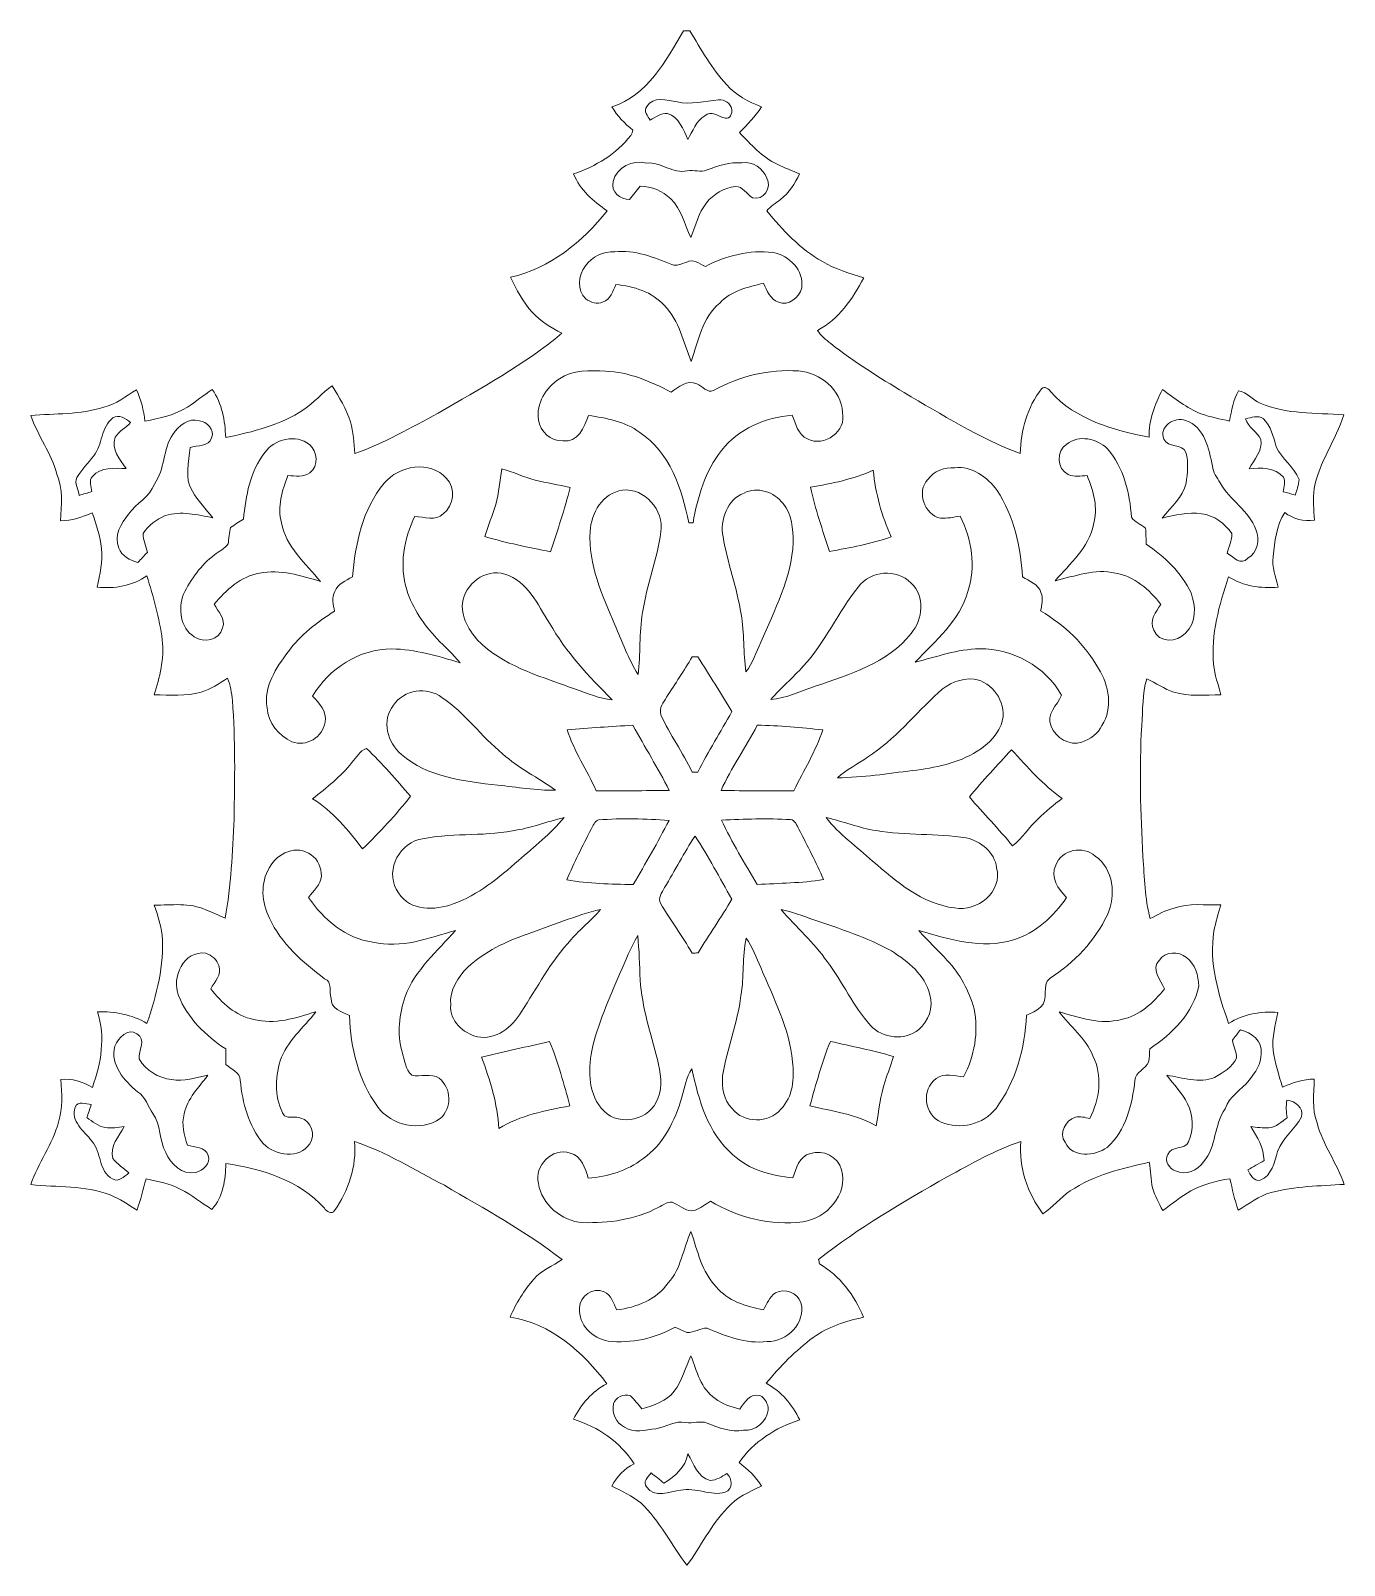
# Model space of a CAD drawing. Header units: centimetres. Extents: x -13.8 to 13.8, y -16.2 to 16.2.
import ezdxf

# ---------------------------------------------------------------- set-up
doc = ezdxf.new("R2010")
doc.units = ezdxf.units.CM
doc.header["$MEASUREMENT"] = 0
doc.layers.add('Layer 1', color=7, linetype='Continuous')

msp = doc.modelspace()

# ---------------------------------------------------------------- linework, layer by layer
at = {"layer": 'Layer 1', "color": 251, "lineweight": 9}
for points, knots in [([(-0.08484, 16.16816), (-0.04074, 16.16781), (0.00371, 16.16745), (0.04851, 16.16745), (0.04851, 16.16745), (0.28523, 15.77552), (0.51171, 15.37229), (0.82004, 15.03116), (0.82004, 15.03116), (1.01795, 14.80961), (1.28641, 14.66779), (1.55981, 14.56126), (1.55981, 14.56126), (1.42329, 14.36546), (1.26277, 14.18872), (1.0945, 14.02009), (1.0945, 14.02009), (1.33545, 13.7735), (1.57181, 13.50222), (1.89037, 13.3537), (1.89037, 13.3537), (2.04382, 13.2775), (2.20434, 13.21788), (2.36274, 13.15156), (2.36274, 13.15156), (2.26043, 12.95047), (2.13802, 12.75221), (1.9581, 12.61145), (1.9581, 12.61145), (1.86356, 12.52855), (1.7489, 12.46823), (1.66776, 12.37086), (1.66776, 12.37086), (2.01031, 11.96799), (2.37261, 11.56335), (2.84251, 11.30547), (2.84251, 11.30547), (3.10957, 11.14002), (3.41507, 11.05747), (3.71105, 10.96045), (3.71105, 10.96045), (3.47681, 10.52195), (3.19035, 10.08521), (2.73527, 9.85238), (2.73527, 9.85238), (2.81218, 9.74372), (2.91307, 9.65623), (3.01749, 9.57368), (3.01749, 9.57368), (3.50679, 9.19304), (4.03384, 8.86495), (4.56336, 8.54322), (4.56336, 8.54322), (5.35747, 8.08179), (6.14169, 7.58084), (7.00706, 7.26052), (7.00706, 7.26052), (7.02222, 7.74629), (7.15628, 8.23877), (7.46002, 8.62506), (7.46002, 8.62506), (7.52105, 8.69209), (7.61031, 8.6166), (7.64982, 8.56262), (7.64982, 8.56262), (8.17475, 7.9696), (8.97413, 7.74559), (9.72486, 7.60307), (9.72486, 7.60307), (9.71604, 7.96114), (9.84551, 8.29381), (10.0039, 8.60778), (10.0039, 8.60778), (10.26002, 8.41622), (10.51825, 8.21831), (10.8167, 8.09554), (10.8167, 8.09554), (11.01249, 8.02711), (11.21746, 7.98583), (11.42066, 7.94314), (11.42066, 7.94314), (11.45629, 8.16222), (11.49792, 8.38729), (11.60939, 8.58238), (11.60939, 8.58238), (11.78508, 8.55063), (11.90079, 8.38906), (12.06236, 8.32026), (12.06236, 8.32026), (12.61657, 8.07649), (13.2357, 8.12024), (13.82554, 8.07508), (13.82554, 8.07508), (13.66044, 7.54168), (13.3052, 7.07919), (13.19901, 6.52321), (13.19901, 6.52321), (13.1782, 6.29991), (13.19372, 6.07519), (13.20642, 5.85188), (13.20642, 5.85188), (12.98099, 5.8233), (12.75769, 5.87693), (12.57953, 6.01698), (12.57953, 6.01698), (12.40879, 5.74111), (12.36363, 5.40773), (12.33753, 5.09094), (12.33753, 5.09094), (12.30789, 4.86833), (12.38621, 4.65631), (12.43913, 4.4443), (12.43913, 4.4443), (12.07612, 4.40902), (11.70852, 4.46335), (11.39737, 4.66125), (11.39737, 4.66125), (11.20299, 4.06718), (11.0199, 3.44699), (11.08199, 2.81446), (11.08199, 2.81446), (11.10386, 2.59503), (11.17865, 2.38725), (11.23721, 2.17593), (11.23721, 2.17593), (10.90666, 2.17593), (10.56552, 2.12866), (10.24449, 2.23026), (10.24449, 2.23026), (10.04059, 2.29517), (9.86597, 2.42464), (9.67264, 2.51178), (9.67264, 2.51178), (9.58585, 2.19216), (9.59009, 1.85632), (9.56822, 1.52823), (9.56822, 1.52823), (9.51813, 0.60678), (9.54176, -0.31715), (9.59256, -1.23825), (9.59256, -1.23825), (9.62608, -1.67322), (9.62996, -2.11631), (9.74848, -2.53929), (9.74848, -2.53929), (9.91147, -2.4578), (10.07058, -2.36467), (10.24979, -2.32057), (10.24979, -2.32057), (10.56447, -2.21121), (10.9049, -2.25742), (11.23192, -2.25425), (11.23192, -2.25425), (11.18253, -2.43734), (11.12503, -2.61832), (11.08869, -2.80494), (11.08869, -2.80494), (10.98357, -3.46886), (11.17759, -4.13103), (11.39949, -4.75015), (11.39949, -4.75015), (11.70888, -4.55436), (12.07577, -4.4898), (12.43807, -4.51908), (12.43807, -4.51908), (12.38127, -4.77908), (12.30825, -5.04155), (12.33753, -5.31072), (12.33753, -5.31072), (12.37951, -5.576), (12.45006, -5.83706), (12.53438, -6.09247), (12.53438, -6.09247), (12.74604, -6.00146), (12.96971, -5.91961), (13.2036, -5.92455), (13.2036, -5.92455), (13.19266, -6.23182), (13.14962, -6.5532), (13.2611, -6.84812), (13.2611, -6.84812), (13.38246, -7.3092), (13.68196, -7.69373), (13.83542, -8.1414), (13.83542, -8.1414), (13.32001, -8.17386), (12.79614, -8.17951), (12.29414, -8.31215), (12.29414, -8.31215), (12.03731, -8.38306), (11.82882, -8.55557), (11.59916, -8.68221), (11.59916, -8.68221), (11.5272, -8.46631), (11.47252, -8.24406), (11.42771, -8.02146), (11.42771, -8.02146), (11.14267, -8.06944), (10.85657, -8.13894), (10.60221, -8.28005), (10.60221, -8.28005), (10.39125, -8.39787), (10.2085, -8.55698), (10.0099, -8.6928), (10.0099, -8.6928), (9.93335, -8.53546), (9.84797, -8.38129), (9.79294, -8.21514), (9.79294, -8.21514), (9.75978, -8.03628), (9.75131, -7.85565), (9.72838, -7.67609), (9.72838, -7.67609), (9.15124, -7.8038), (8.55892, -7.94209), (8.06398, -8.28075), (8.06398, -8.28075), (7.85302, -8.42116), (7.6918, -8.62189), (7.48331, -8.76476), (7.48331, -8.76476), (7.17004, -8.32309), (6.9679, -7.78757), (7.02328, -7.239), (7.02328, -7.239), (6.47189, -7.41257), (5.97765, -7.71666), (5.46894, -7.98336), (5.46894, -7.98336), (4.53832, -8.5157), (3.60522, -9.0551), (2.76279, -9.72185), (2.76279, -9.72185), (2.76702, -9.74584), (2.77513, -9.79346), (2.77937, -9.8171), (2.77937, -9.8171), (3.21081, -10.06757), (3.51914, -10.48491), (3.70541, -10.9414), (3.70541, -10.9414), (3.33323, -11.02395), (2.96034, -11.13966), (2.64919, -11.36756), (2.64919, -11.36756), (2.27772, -11.64308), (1.95069, -11.9761), (1.65753, -12.33311), (1.65753, -12.33311), (1.97644, -12.50103), (2.2054, -12.78572), (2.36344, -13.10393), (2.36344, -13.10393), (1.8565, -13.26444), (1.3933, -13.56395), (1.08568, -14.00351), (1.08568, -14.00351), (1.26701, -14.14427), (1.44728, -14.29667), (1.5584, -14.50164), (1.5584, -14.50164), (1.29841, -14.61488), (1.03559, -14.7447), (0.8405, -14.95601), (0.8405, -14.95601), (0.4976, -15.31655), (0.28099, -15.76987), (-0.01075, -16.16816), (-0.01075, -16.16816), (-0.34131, -15.7353), (-0.58437, -15.23259), (-0.9823, -14.85265), (-0.9823, -14.85265), (-1.16716, -14.70625), (-1.38024, -14.60394), (-1.59049, -14.50164), (-1.59049, -14.50164), (-1.49313, -14.29597), (-1.33085, -14.12875), (-1.12553, -14.03032), (-1.12553, -14.03032), (-1.41375, -13.56713), (-1.88436, -13.25139), (-2.39976, -13.09229), (-2.39976, -13.09229), (-2.24702, -12.77761), (-2.01206, -12.50139), (-1.69668, -12.34122), (-1.69668, -12.34122), (-2.20291, -11.67765), (-2.88272, -11.0677), (-3.73609, -10.93787), (-3.73609, -10.93787), (-3.61226, -10.64789), (-3.44328, -10.37625), (-3.23726, -10.13813), (-3.23726, -10.13813), (-3.07674, -9.94974), (-2.84179, -9.85908), (-2.63931, -9.72679), (-2.63931, -9.72679), (-3.414, -9.12636), (-4.27795, -8.6554), (-5.1218, -8.16081), (-5.1218, -8.16081), (-5.74446, -7.83731), (-6.34595, -7.45702), (-7.01728, -7.239), (-7.01728, -7.239), (-6.96437, -7.75688), (-7.13934, -8.2737), (-7.43568, -8.69315), (-7.43568, -8.69315), (-7.49177, -8.7817), (-7.60748, -8.70761), (-7.64911, -8.64341), (-7.64911, -8.64341), (-8.17474, -8.05744), (-8.96991, -7.81156), (-9.72626, -7.7029), (-9.72626, -7.7029), (-9.73014, -8.04439), (-9.782, -8.40317), (-10.01694, -8.6681), (-10.01694, -8.6681), (-10.23991, -8.53475), (-10.43852, -8.36119), (-10.67277, -8.24618), (-10.67277, -8.24618), (-10.90031, -8.12447), (-11.15678, -8.07755), (-11.40654, -8.02428), (-11.40654, -8.02428), (-11.46299, -8.24547), (-11.5219, -8.46772), (-11.59599, -8.68433), (-11.59599, -8.68433), (-11.78366, -8.57391), (-11.95617, -8.43492), (-12.16466, -8.36436), (-12.16466, -8.36436), (-12.69771, -8.15834), (-13.27768, -8.20561), (-13.83542, -8.1467), (-13.83542, -8.1467), (-13.6802, -7.6902), (-13.37116, -7.30003), (-13.24945, -6.82978), (-13.24945, -6.82978), (-13.1669, -6.53803), (-13.16832, -6.23147), (-13.20218, -5.93302), (-13.20218, -5.93302), (-12.9637, -5.8995), (-12.73899, -5.98064), (-12.53684, -6.09812), (-12.53684, -6.09812), (-12.3474, -5.59259), (-12.25744, -5.0292), (-12.4303, -4.50709), (-12.4303, -4.50709), (-12.06765, -4.49615), (-11.70252, -4.56001), (-11.38926, -4.7498), (-11.38926, -4.7498), (-11.17865, -4.15255), (-11.02202, -3.52354), (-11.06717, -2.88502), (-11.06717, -2.88502), (-11.09187, -2.66806), (-11.16419, -2.46274), (-11.23227, -2.25707), (-11.23227, -2.25707), (-10.87067, -2.25813), (-10.48508, -2.19957), (-10.14572, -2.35832), (-10.14572, -2.35832), (-10.00637, -2.40736), (-9.87443, -2.47403), (-9.73826, -2.53083), (-9.73826, -2.53083), (-9.60879, -1.84362), (-9.58762, -1.14159), (-9.55164, -0.44521), (-9.55164, -0.44521), (-9.53716, 0.387), (-9.52024, 1.22202), (-9.58797, 2.05281), (-9.58797, 2.05281), (-9.60067, 2.21509), (-9.62819, 2.37631), (-9.6871, 2.52836), (-9.6871, 2.52836), (-9.86596, 2.41829), (-10.03882, 2.28741), (-10.24414, 2.23026), (-10.24414, 2.23026), (-10.56552, 2.14207), (-10.90278, 2.17064), (-11.23157, 2.17311), (-11.23157, 2.17311), (-11.11868, 2.54776), (-11.0199, 2.93123), (-11.06294, 3.32775), (-11.06294, 3.32775), (-11.12044, 3.78989), (-11.25626, 4.23757), (-11.38644, 4.68348), (-11.38644, 4.68348), (-11.69194, 4.4704), (-12.0673, 4.40408), (-12.43524, 4.44394), (-12.43524, 4.44394), (-12.37739, 4.711), (-12.31001, 4.98263), (-12.34105, 5.2578), (-12.34105, 5.2578), (-12.38056, 5.51392), (-12.44618, 5.76651), (-12.53931, 6.00851), (-12.53931, 6.00851), (-12.75063, 5.91961), (-12.97323, 5.83777), (-13.20571, 5.84341), (-13.20571, 5.84341), (-13.19301, 6.16973), (-13.15032, 6.51122), (-13.28156, 6.82025), (-13.28156, 6.82025), (-13.40468, 7.26017), (-13.68408, 7.63305), (-13.83542, 8.06062), (-13.83542, 8.06062), (-13.32248, 8.10507), (-12.7919, 8.07332), (-12.2959, 8.23701), (-12.2959, 8.23701), (-12.0366, 8.29451), (-11.83235, 8.47161), (-11.60551, 8.59861), (-11.60551, 8.59861), (-11.5092, 8.39117), (-11.4517, 8.16998), (-11.43089, 7.94173), (-11.43089, 7.94173), (-11.12044, 7.99641), (-10.80541, 8.06732), (-10.53411, 8.2363), (-10.53411, 8.2363), (-10.35315, 8.35201), (-10.18805, 8.48995), (-10.01095, 8.61095), (-10.01095, 8.61095), (-9.80246, 8.31074), (-9.74214, 7.95338), (-9.72803, 7.59531), (-9.72803, 7.59531), (-9.15864, 7.71631), (-8.57268, 7.85319), (-8.08444, 8.18515), (-8.08444, 8.18515), (-7.86501, 8.32908), (-7.69638, 8.53405), (-7.48401, 8.68645), (-7.48401, 8.68645), (-7.33866, 8.44233), (-7.18203, 8.20032), (-7.09913, 7.92551), (-7.09913, 7.92551), (-7.04057, 7.70925), (-7.02645, 7.48453), (-7.00423, 7.26228), (-7.00423, 7.26228), (-6.38934, 7.47254), (-5.82701, 7.80733), (-5.25234, 8.10578), (-5.25234, 8.10578), (-4.36438, 8.63459), (-3.43905, 9.12319), (-2.646, 9.79135), (-2.646, 9.79135), (-2.86931, 9.91588), (-3.10003, 10.04076), (-3.27183, 10.23373), (-3.27183, 10.23373), (-3.46445, 10.45351), (-3.60485, 10.71174), (-3.72974, 10.97386), (-3.72974, 10.97386), (-2.89259, 11.15131), (-2.21808, 11.72316), (-1.69209, 12.37156), (-1.69209, 12.37156), (-1.98454, 12.57441), (-2.26359, 12.81042), (-2.398, 13.1512), (-2.398, 13.1512), (-1.9341, 13.30819), (-1.49771, 13.5696), (-1.19609, 13.96189), (-1.19609, 13.96189), (-1.17563, 13.9954), (-1.1594, 14.03244), (-1.15164, 14.0716), (-1.15164, 14.0716), (-1.32344, 14.21306), (-1.48043, 14.37005), (-1.59226, 14.56478), (-1.59226, 14.56478), (-0.84331, 14.79938), (-0.45666, 15.53598), (-0.08484, 16.16816), (-0.08484, 16.16816), (-0.08484, 16.16816), (-0.08484, 16.16816), (-0.08484, 16.16816)], [0, 0, 0, 0, 0.00769231, 0.00769231, 0.00769231, 0.00769231, 0.01538462, 0.01538462, 0.01538462, 0.01538462, 0.02307692, 0.02307692, 0.02307692, 0.02307692, 0.03076923, 0.03076923, 0.03076923, 0.03076923, 0.03846154, 0.03846154, 0.03846154, 0.03846154, 0.04615385, 0.04615385, 0.04615385, 0.04615385, 0.05384615, 0.05384615, 0.05384615, 0.05384615, 0.06153846, 0.06153846, 0.06153846, 0.06153846, 0.06923077, 0.06923077, 0.06923077, 0.06923077, 0.07692308, 0.07692308, 0.07692308, 0.07692308, 0.08461538, 0.08461538, 0.08461538, 0.08461538, 0.09230769, 0.09230769, 0.09230769, 0.09230769, 0.1, 0.1, 0.1, 0.1, 0.10769231, 0.10769231, 0.10769231, 0.10769231, 0.11538462, 0.11538462, 0.11538462, 0.11538462, 0.12307692, 0.12307692, 0.12307692, 0.12307692, 0.13076923, 0.13076923, 0.13076923, 0.13076923, 0.13846154, 0.13846154, 0.13846154, 0.13846154, 0.14615385, 0.14615385, 0.14615385, 0.14615385, 0.15384615, 0.15384615, 0.15384615, 0.15384615, 0.16153846, 0.16153846, 0.16153846, 0.16153846, 0.16923077, 0.16923077, 0.16923077, 0.16923077, 0.17692308, 0.17692308, 0.17692308, 0.17692308, 0.18461538, 0.18461538, 0.18461538, 0.18461538, 0.19230769, 0.19230769, 0.19230769, 0.19230769, 0.2, 0.2, 0.2, 0.2, 0.20769231, 0.20769231, 0.20769231, 0.20769231, 0.21538462, 0.21538462, 0.21538462, 0.21538462, 0.22307692, 0.22307692, 0.22307692, 0.22307692, 0.23076923, 0.23076923, 0.23076923, 0.23076923, 0.23846154, 0.23846154, 0.23846154, 0.23846154, 0.24615385, 0.24615385, 0.24615385, 0.24615385, 0.25384615, 0.25384615, 0.25384615, 0.25384615, 0.26153846, 0.26153846, 0.26153846, 0.26153846, 0.26923077, 0.26923077, 0.26923077, 0.26923077, 0.27692308, 0.27692308, 0.27692308, 0.27692308, 0.28461538, 0.28461538, 0.28461538, 0.28461538, 0.29230769, 0.29230769, 0.29230769, 0.29230769, 0.3, 0.3, 0.3, 0.3, 0.30769231, 0.30769231, 0.30769231, 0.30769231, 0.31538462, 0.31538462, 0.31538462, 0.31538462, 0.32307692, 0.32307692, 0.32307692, 0.32307692, 0.33076923, 0.33076923, 0.33076923, 0.33076923, 0.33846154, 0.33846154, 0.33846154, 0.33846154, 0.34615385, 0.34615385, 0.34615385, 0.34615385, 0.35384615, 0.35384615, 0.35384615, 0.35384615, 0.36153846, 0.36153846, 0.36153846, 0.36153846, 0.36923077, 0.36923077, 0.36923077, 0.36923077, 0.37692308, 0.37692308, 0.37692308, 0.37692308, 0.38461538, 0.38461538, 0.38461538, 0.38461538, 0.39230769, 0.39230769, 0.39230769, 0.39230769, 0.4, 0.4, 0.4, 0.4, 0.40769231, 0.40769231, 0.40769231, 0.40769231, 0.41538462, 0.41538462, 0.41538462, 0.41538462, 0.42307692, 0.42307692, 0.42307692, 0.42307692, 0.43076923, 0.43076923, 0.43076923, 0.43076923, 0.43846154, 0.43846154, 0.43846154, 0.43846154, 0.44615385, 0.44615385, 0.44615385, 0.44615385, 0.45384615, 0.45384615, 0.45384615, 0.45384615, 0.46153846, 0.46153846, 0.46153846, 0.46153846, 0.46923077, 0.46923077, 0.46923077, 0.46923077, 0.47692308, 0.47692308, 0.47692308, 0.47692308, 0.48461538, 0.48461538, 0.48461538, 0.48461538, 0.49230769, 0.49230769, 0.49230769, 0.49230769, 0.5, 0.5, 0.5, 0.5, 0.50769231, 0.50769231, 0.50769231, 0.50769231, 0.51538462, 0.51538462, 0.51538462, 0.51538462, 0.52307692, 0.52307692, 0.52307692, 0.52307692, 0.53076923, 0.53076923, 0.53076923, 0.53076923, 0.53846154, 0.53846154, 0.53846154, 0.53846154, 0.54615385, 0.54615385, 0.54615385, 0.54615385, 0.55384615, 0.55384615, 0.55384615, 0.55384615, 0.56153846, 0.56153846, 0.56153846, 0.56153846, 0.56923077, 0.56923077, 0.56923077, 0.56923077, 0.57692308, 0.57692308, 0.57692308, 0.57692308, 0.58461538, 0.58461538, 0.58461538, 0.58461538, 0.59230769, 0.59230769, 0.59230769, 0.59230769, 0.6, 0.6, 0.6, 0.6, 0.60769231, 0.60769231, 0.60769231, 0.60769231, 0.61538462, 0.61538462, 0.61538462, 0.61538462, 0.62307692, 0.62307692, 0.62307692, 0.62307692, 0.63076923, 0.63076923, 0.63076923, 0.63076923, 0.63846154, 0.63846154, 0.63846154, 0.63846154, 0.64615385, 0.64615385, 0.64615385, 0.64615385, 0.65384615, 0.65384615, 0.65384615, 0.65384615, 0.66153846, 0.66153846, 0.66153846, 0.66153846, 0.66923077, 0.66923077, 0.66923077, 0.66923077, 0.67692308, 0.67692308, 0.67692308, 0.67692308, 0.68461538, 0.68461538, 0.68461538, 0.68461538, 0.69230769, 0.69230769, 0.69230769, 0.69230769, 0.7, 0.7, 0.7, 0.7, 0.70769231, 0.70769231, 0.70769231, 0.70769231, 0.71538462, 0.71538462, 0.71538462, 0.71538462, 0.72307692, 0.72307692, 0.72307692, 0.72307692, 0.73076923, 0.73076923, 0.73076923, 0.73076923, 0.73846154, 0.73846154, 0.73846154, 0.73846154, 0.74615385, 0.74615385, 0.74615385, 0.74615385, 0.75384615, 0.75384615, 0.75384615, 0.75384615, 0.76153846, 0.76153846, 0.76153846, 0.76153846, 0.76923077, 0.76923077, 0.76923077, 0.76923077, 0.77692308, 0.77692308, 0.77692308, 0.77692308, 0.78461538, 0.78461538, 0.78461538, 0.78461538, 0.79230769, 0.79230769, 0.79230769, 0.79230769, 0.8, 0.8, 0.8, 0.8, 0.80769231, 0.80769231, 0.80769231, 0.80769231, 0.81538462, 0.81538462, 0.81538462, 0.81538462, 0.82307692, 0.82307692, 0.82307692, 0.82307692, 0.83076923, 0.83076923, 0.83076923, 0.83076923, 0.83846154, 0.83846154, 0.83846154, 0.83846154, 0.84615385, 0.84615385, 0.84615385, 0.84615385, 0.85384615, 0.85384615, 0.85384615, 0.85384615, 0.86153846, 0.86153846, 0.86153846, 0.86153846, 0.86923077, 0.86923077, 0.86923077, 0.86923077, 0.87692308, 0.87692308, 0.87692308, 0.87692308, 0.88461538, 0.88461538, 0.88461538, 0.88461538, 0.89230769, 0.89230769, 0.89230769, 0.89230769, 0.9, 0.9, 0.9, 0.9, 0.90769231, 0.90769231, 0.90769231, 0.90769231, 0.91538462, 0.91538462, 0.91538462, 0.91538462, 0.92307692, 0.92307692, 0.92307692, 0.92307692, 0.93076923, 0.93076923, 0.93076923, 0.93076923, 0.93846154, 0.93846154, 0.93846154, 0.93846154, 0.94615385, 0.94615385, 0.94615385, 0.94615385, 0.95384615, 0.95384615, 0.95384615, 0.95384615, 0.96153846, 0.96153846, 0.96153846, 0.96153846, 0.96923077, 0.96923077, 0.96923077, 0.96923077, 0.97692308, 0.97692308, 0.97692308, 0.97692308, 0.98461538, 0.98461538, 0.98461538, 0.98461538, 1, 1, 1, 1]), ([(-0.85389, 14.57043), (-0.93926, 14.472), (-0.83872, 14.36652), (-0.78439, 14.28291), (-0.78439, 14.28291), (-0.67009, 14.34641), (-0.55932, 14.43249), (-0.41927, 14.42473), (-0.41927, 14.42473), (-0.17973, 14.35276), (-0.08484, 14.08465), (0.00371, 13.87581), (0.00371, 13.87581), (0.11342, 14.04832), (0.17763, 14.27092), (0.36566, 14.37746), (0.36566, 14.37746), (0.49725, 14.50269), (0.65529, 14.34994), (0.79781, 14.32419), (0.79781, 14.32419), (0.89836, 14.29914), (0.94739, 14.42614), (0.93222, 14.50728), (0.93222, 14.50728), (0.91176, 14.6364), (0.78123, 14.72353), (0.65459, 14.71083), (0.65459, 14.71083), (0.36425, 14.68649), (0.0718, 14.60112), (-0.21995, 14.66674), (-0.21995, 14.66674), (-0.42386, 14.70025), (-0.72442, 14.79374), (-0.85389, 14.57043), (-0.85389, 14.57043), (-0.85389, 14.57043), (-0.85389, 14.57043), (-0.85389, 14.57043)], [0, 0, 0, 0, 0.09090909, 0.09090909, 0.09090909, 0.09090909, 0.18181818, 0.18181818, 0.18181818, 0.18181818, 0.27272727, 0.27272727, 0.27272727, 0.27272727, 0.36363636, 0.36363636, 0.36363636, 0.36363636, 0.45454545, 0.45454545, 0.45454545, 0.45454545, 0.54545455, 0.54545455, 0.54545455, 0.54545455, 0.63636364, 0.63636364, 0.63636364, 0.63636364, 0.72727273, 0.72727273, 0.72727273, 0.72727273, 0.81818182, 0.81818182, 0.81818182, 0.81818182, 1, 1, 1, 1]), ([(-1.56403, 12.99069), (-1.62789, 12.76456), (-1.41163, 12.62133), (-1.21831, 12.61004), (-1.21831, 12.61004), (-1.15058, 12.70776), (-1.0772, 12.80125), (-0.99853, 12.8905), (-0.99853, 12.8905), (-0.75617, 12.89332), (-0.52616, 12.7889), (-0.35013, 12.62627), (-0.35013, 12.62627), (-0.12964, 12.40367), (-0.06296, 12.0844), (0.06968, 11.80959), (0.06968, 11.80959), (0.17728, 12.05406), (0.22137, 12.33241), (0.4027, 12.53878), (0.4027, 12.53878), (0.54417, 12.73246), (0.7703, 12.8524), (1.0056, 12.88697), (1.0056, 12.88697), (1.17493, 12.88979), (1.24161, 12.72293), (1.36826, 12.64779), (1.36826, 12.64779), (1.60179, 12.57335), (1.7863, 12.8711), (1.67094, 13.05913), (1.67094, 13.05913), (1.59262, 13.27115), (1.37672, 13.41931), (1.14742, 13.38545), (1.14742, 13.38545), (0.89024, 13.40132), (0.64647, 13.32477), (0.41117, 13.23375), (0.41117, 13.23375), (0.27711, 13.17343), (0.13318, 13.24187), (-0.00546, 13.21858), (-0.00546, 13.21858), (-0.30885, 13.13709), (-0.55932, 13.41402), (-0.86553, 13.37874), (-0.86553, 13.37874), (-1.15375, 13.44789), (-1.5023, 13.2969), (-1.56403, 12.99069), (-1.56403, 12.99069), (-1.56403, 12.99069), (-1.56403, 12.99069), (-1.56403, 12.99069)], [0, 0, 0, 0, 0.06666667, 0.06666667, 0.06666667, 0.06666667, 0.13333333, 0.13333333, 0.13333333, 0.13333333, 0.2, 0.2, 0.2, 0.2, 0.26666667, 0.26666667, 0.26666667, 0.26666667, 0.33333333, 0.33333333, 0.33333333, 0.33333333, 0.4, 0.4, 0.4, 0.4, 0.46666667, 0.46666667, 0.46666667, 0.46666667, 0.53333333, 0.53333333, 0.53333333, 0.53333333, 0.6, 0.6, 0.6, 0.6, 0.66666667, 0.66666667, 0.66666667, 0.66666667, 0.73333333, 0.73333333, 0.73333333, 0.73333333, 0.8, 0.8, 0.8, 0.8, 0.86666667, 0.86666667, 0.86666667, 0.86666667, 1, 1, 1, 1]), ([(-2.1507, 11.21093), (-2.30241, 11.01408), (-2.33838, 10.6994), (-2.14259, 10.51772), (-2.14259, 10.51772), (-2.0424, 10.44399), (-1.89882, 10.38754), (-1.77993, 10.45316), (-1.77993, 10.45316), (-1.61942, 10.50819), (-1.57109, 10.67788), (-1.51182, 10.81723), (-1.51182, 10.81723), (-1.13541, 10.78548), (-0.74418, 10.66553), (-0.48665, 10.37414), (-0.48665, 10.37414), (-0.17127, 10.05593), (-0.08589, 9.59944), (0.0785, 9.19939), (0.0785, 9.19939), (0.2242, 9.62942), (0.31451, 10.11943), (0.67858, 10.42917), (0.67858, 10.42917), (0.91987, 10.68846), (1.27195, 10.76643), (1.60144, 10.84615), (1.60144, 10.84615), (1.67764, 10.69552), (1.73902, 10.50361), (1.91718, 10.44575), (1.91718, 10.44575), (2.13026, 10.3572), (2.3518, 10.54806), (2.40578, 10.74773), (2.40578, 10.74773), (2.45728, 11.11109), (2.14613, 11.43706), (1.80217, 11.49526), (1.80217, 11.49526), (1.30864, 11.55629), (0.81404, 11.42612), (0.3773, 11.20175), (0.3773, 11.20175), (0.24748, 11.24832), (0.12048, 11.37991), (-0.02627, 11.28571), (-0.02627, 11.28571), (-0.12611, 11.26772), (-0.22701, 11.19293), (-0.32931, 11.23844), (-0.32931, 11.23844), (-0.71137, 11.39472), (-1.11107, 11.557), (-1.53369, 11.50938), (-1.53369, 11.50938), (-1.77323, 11.51714), (-2.01312, 11.40813), (-2.1507, 11.21093), (-2.1507, 11.21093), (-2.1507, 11.21093), (-2.1507, 11.21093), (-2.1507, 11.21093)], [0, 0, 0, 0, 0.05882353, 0.05882353, 0.05882353, 0.05882353, 0.11764706, 0.11764706, 0.11764706, 0.11764706, 0.17647059, 0.17647059, 0.17647059, 0.17647059, 0.23529412, 0.23529412, 0.23529412, 0.23529412, 0.29411765, 0.29411765, 0.29411765, 0.29411765, 0.35294118, 0.35294118, 0.35294118, 0.35294118, 0.41176471, 0.41176471, 0.41176471, 0.41176471, 0.47058824, 0.47058824, 0.47058824, 0.47058824, 0.52941176, 0.52941176, 0.52941176, 0.52941176, 0.58823529, 0.58823529, 0.58823529, 0.58823529, 0.64705882, 0.64705882, 0.64705882, 0.64705882, 0.70588235, 0.70588235, 0.70588235, 0.70588235, 0.76470588, 0.76470588, 0.76470588, 0.76470588, 0.82352941, 0.82352941, 0.82352941, 0.82352941, 0.88235294, 0.88235294, 0.88235294, 0.88235294, 1, 1, 1, 1]), ([(-2.69751, 8.83144), (-2.98396, 8.65188), (-3.19175, 8.30968), (-3.13954, 7.96537), (-3.13954, 7.96537), (-3.10461, 7.72266), (-2.88131, 7.50958), (-2.62942, 7.52616), (-2.62942, 7.52616), (-2.30169, 7.47536), (-2.17681, 7.81614), (-2.08544, 8.06238), (-2.08544, 8.06238), (-1.70903, 8.00523), (-1.3185, 7.93715), (-1.00629, 7.70255), (-1.00629, 7.70255), (-0.36776, 7.28416), (-0.11941, 6.51087), (0.02488, 5.80002), (0.02488, 5.80002), (0.04816, 5.80002), (0.09402, 5.80037), (0.11731, 5.80073), (0.11731, 5.80073), (0.21326, 6.33906), (0.37272, 6.88693), (0.71315, 7.32437), (0.71315, 7.32437), (1.07298, 7.7784), (1.6406, 8.02005), (2.20822, 8.06591), (2.20822, 8.06591), (2.27701, 7.88247), (2.32781, 7.65634), (2.52784, 7.56708), (2.52784, 7.56708), (2.87532, 7.38364), (3.36321, 7.72971), (3.26338, 8.12518), (3.26338, 8.12518), (3.24715, 8.60319), (2.79136, 8.96549), (2.33593, 8.99971), (2.33593, 8.99971), (1.71715, 9.03464), (1.0885, 8.89318), (0.54981, 8.5852), (0.54981, 8.5852), (0.41576, 8.51394), (0.31874, 8.69456), (0.19492, 8.72525), (0.19492, 8.72525), (-0.01181, 8.82544), (-0.18503, 8.65399), (-0.3466, 8.54957), (-0.3466, 8.54957), (-0.77275, 8.78099), (-1.23454, 8.9729), (-1.72525, 8.99548), (-1.72525, 8.99548), (-2.04875, 9.00042), (-2.42128, 9.03817), (-2.69751, 8.83144), (-2.69751, 8.83144), (-2.69751, 8.83144), (-2.69751, 8.83144), (-2.69751, 8.83144)], [0, 0, 0, 0, 0.05555556, 0.05555556, 0.05555556, 0.05555556, 0.11111111, 0.11111111, 0.11111111, 0.11111111, 0.16666667, 0.16666667, 0.16666667, 0.16666667, 0.22222222, 0.22222222, 0.22222222, 0.22222222, 0.27777778, 0.27777778, 0.27777778, 0.27777778, 0.33333333, 0.33333333, 0.33333333, 0.33333333, 0.38888889, 0.38888889, 0.38888889, 0.38888889, 0.44444444, 0.44444444, 0.44444444, 0.44444444, 0.5, 0.5, 0.5, 0.5, 0.55555556, 0.55555556, 0.55555556, 0.55555556, 0.61111111, 0.61111111, 0.61111111, 0.61111111, 0.66666667, 0.66666667, 0.66666667, 0.66666667, 0.72222222, 0.72222222, 0.72222222, 0.72222222, 0.77777778, 0.77777778, 0.77777778, 0.77777778, 0.83333333, 0.83333333, 0.83333333, 0.83333333, 0.88888889, 0.88888889, 0.88888889, 0.88888889, 1, 1, 1, 1]), ([(-12.10645, 8.00911), (-12.35375, 7.80803), (-12.32306, 7.45102), (-12.50756, 7.20866), (-12.50756, 7.20866), (-12.62433, 7.05556), (-12.76439, 6.91974), (-12.8621, 6.75252), (-12.8621, 6.75252), (-12.92137, 6.62975), (-12.82859, 6.49887), (-12.8113, 6.37611), (-12.8113, 6.37611), (-12.72734, 6.40962), (-12.63597, 6.4255), (-12.55025, 6.45548), (-12.55025, 6.45548), (-12.55872, 6.56026), (-12.61551, 6.6869), (-12.53473, 6.77757), (-12.53473, 6.77757), (-12.36363, 6.97971), (-12.0613, 6.94478), (-11.82529, 6.94549), (-11.82529, 6.94549), (-11.96146, 7.13493), (-12.14879, 7.3473), (-12.05283, 7.60095), (-12.05283, 7.60095), (-11.97557, 7.73042), (-11.8267, 7.79709), (-11.73392, 7.91563), (-11.73392, 7.91563), (-11.8394, 7.99042), (-11.97557, 8.09484), (-12.10645, 8.00911), (-12.10645, 8.00911), (-12.10645, 8.00911), (-12.10645, 8.00911), (-12.10645, 8.00911)], [0, 0, 0, 0, 0.09090909, 0.09090909, 0.09090909, 0.09090909, 0.18181818, 0.18181818, 0.18181818, 0.18181818, 0.27272727, 0.27272727, 0.27272727, 0.27272727, 0.36363636, 0.36363636, 0.36363636, 0.36363636, 0.45454545, 0.45454545, 0.45454545, 0.45454545, 0.54545455, 0.54545455, 0.54545455, 0.54545455, 0.63636364, 0.63636364, 0.63636364, 0.63636364, 0.72727273, 0.72727273, 0.72727273, 0.72727273, 0.81818182, 0.81818182, 0.81818182, 0.81818182, 1, 1, 1, 1]), ([(-10.84104, 7.66128), (-11.05765, 7.34554), (-11.0012, 6.92432), (-11.2291, 6.61564), (-11.2291, 6.61564), (-11.3254, 6.33977), (-11.61186, 6.21277), (-11.77202, 5.9817), (-11.77202, 5.9817), (-11.92548, 5.7852), (-12.09411, 5.52521), (-11.97875, 5.26627), (-11.97875, 5.26627), (-11.91631, 5.0927), (-11.73992, 5.01297), (-11.57729, 4.96288), (-11.57729, 4.96288), (-11.51132, 5.03414), (-11.445, 5.10505), (-11.37832, 5.1756), (-11.37832, 5.1756), (-11.40055, 5.30825), (-11.47075, 5.4356), (-11.46405, 5.57248), (-11.46405, 5.57248), (-11.35645, 5.74322), (-11.18324, 5.87093), (-11.00014, 5.95066), (-11.00014, 5.95066), (-10.6703, 6.05614), (-10.32563, 5.96583), (-9.99648, 5.90515), (-9.99648, 5.90515), (-10.14572, 6.08789), (-10.31611, 6.25546), (-10.42793, 6.46571), (-10.42793, 6.46571), (-10.61032, 6.73806), (-10.49497, 7.08413), (-10.47909, 7.3847), (-10.47909, 7.3847), (-10.32175, 7.43338), (-10.08398, 7.39881), (-10.02576, 7.59072), (-10.02576, 7.59072), (-9.95134, 7.75794), (-10.12242, 7.9308), (-10.28259, 7.94914), (-10.28259, 7.94914), (-10.51295, 8.01652), (-10.72674, 7.84401), (-10.84104, 7.66128), (-10.84104, 7.66128), (-10.84104, 7.66128), (-10.84104, 7.66128), (-10.84104, 7.66128)], [0, 0, 0, 0, 0.06666667, 0.06666667, 0.06666667, 0.06666667, 0.13333333, 0.13333333, 0.13333333, 0.13333333, 0.2, 0.2, 0.2, 0.2, 0.26666667, 0.26666667, 0.26666667, 0.26666667, 0.33333333, 0.33333333, 0.33333333, 0.33333333, 0.4, 0.4, 0.4, 0.4, 0.46666667, 0.46666667, 0.46666667, 0.46666667, 0.53333333, 0.53333333, 0.53333333, 0.53333333, 0.6, 0.6, 0.6, 0.6, 0.66666667, 0.66666667, 0.66666667, 0.66666667, 0.73333333, 0.73333333, 0.73333333, 0.73333333, 0.8, 0.8, 0.8, 0.8, 0.86666667, 0.86666667, 0.86666667, 0.86666667, 1, 1, 1, 1]), ([(10.03705, 7.56356), (10.11466, 7.36424), (10.42935, 7.47783), (10.49532, 7.27886), (10.49532, 7.27886), (10.56517, 7.07249), (10.52884, 6.84389), (10.5052, 6.63293), (10.5052, 6.63293), (10.42865, 6.3373), (10.18629, 6.1281), (10.00143, 5.89915), (10.00143, 5.89915), (10.27236, 5.95842), (10.54789, 6.02721), (10.82764, 5.99087), (10.82764, 5.99087), (11.09222, 5.96018), (11.31412, 5.78097), (11.46864, 5.57318), (11.46864, 5.57318), (11.47534, 5.42784), (11.39949, 5.29414), (11.36986, 5.1555), (11.36986, 5.1555), (11.49968, 5.08529), (11.65737, 4.88209), (11.80201, 5.05495), (11.80201, 5.05495), (12.00415, 5.16784), (12.07153, 5.45218), (11.9724, 5.65573), (11.9724, 5.65573), (11.83023, 6.05861), (11.41501, 6.27027), (11.22346, 6.64104), (11.22346, 6.64104), (11.14972, 6.7497), (11.07247, 6.86118), (11.05589, 6.99488), (11.05589, 6.99488), (10.98815, 7.35577), (10.89467, 7.82214), (10.49321, 7.95126), (10.49321, 7.95126), (10.27025, 8.04827), (9.91111, 7.81826), (10.03705, 7.56356), (10.03705, 7.56356), (10.03705, 7.56356), (10.03705, 7.56356), (10.03705, 7.56356)], [0, 0, 0, 0, 0.07142857, 0.07142857, 0.07142857, 0.07142857, 0.14285714, 0.14285714, 0.14285714, 0.14285714, 0.21428571, 0.21428571, 0.21428571, 0.21428571, 0.28571429, 0.28571429, 0.28571429, 0.28571429, 0.35714286, 0.35714286, 0.35714286, 0.35714286, 0.42857143, 0.42857143, 0.42857143, 0.42857143, 0.5, 0.5, 0.5, 0.5, 0.57142857, 0.57142857, 0.57142857, 0.57142857, 0.64285714, 0.64285714, 0.64285714, 0.64285714, 0.71428571, 0.71428571, 0.71428571, 0.71428571, 0.78571429, 0.78571429, 0.78571429, 0.78571429, 0.85714286, 0.85714286, 0.85714286, 0.85714286, 1, 1, 1, 1]), ([(11.7565, 7.99289), (11.80272, 7.80168), (11.99992, 7.72336), (12.08, 7.55756), (12.08, 7.55756), (12.11422, 7.31626), (11.94347, 7.13034), (11.82917, 6.93843), (11.82917, 6.93843), (12.07859, 6.96136), (12.37069, 6.97265), (12.55272, 6.76063), (12.55272, 6.76063), (12.60952, 6.6675), (12.55731, 6.55461), (12.54955, 6.45478), (12.54955, 6.45478), (12.63951, 6.42867), (12.70018, 6.41244), (12.80249, 6.3814), (12.80249, 6.3814), (12.84059, 6.48864), (12.87163, 6.59836), (12.88539, 6.7116), (12.88539, 6.7116), (12.77885, 6.97936), (12.51674, 7.1434), (12.39856, 7.40304), (12.39856, 7.40304), (12.34176, 7.61189), (12.29272, 7.83943), (12.12833, 7.995), (12.12833, 7.995), (12.01509, 8.06979), (11.87609, 8.01617), (11.7565, 7.99289), (11.7565, 7.99289), (11.7565, 7.99289), (11.7565, 7.99289), (11.7565, 7.99289)], [0, 0, 0, 0, 0.09090909, 0.09090909, 0.09090909, 0.09090909, 0.18181818, 0.18181818, 0.18181818, 0.18181818, 0.27272727, 0.27272727, 0.27272727, 0.27272727, 0.36363636, 0.36363636, 0.36363636, 0.36363636, 0.45454545, 0.45454545, 0.45454545, 0.45454545, 0.54545455, 0.54545455, 0.54545455, 0.54545455, 0.63636364, 0.63636364, 0.63636364, 0.63636364, 0.72727273, 0.72727273, 0.72727273, 0.72727273, 0.81818182, 0.81818182, 0.81818182, 0.81818182, 1, 1, 1, 1]), ([(-8.90394, 7.27781), (-9.22072, 6.88516), (-9.30222, 6.36341), (-9.35267, 5.87728), (-9.35267, 5.87728), (-9.4451, 5.82013), (-9.53576, 5.76016), (-9.62572, 5.69948), (-9.62572, 5.69948), (-9.63877, 5.61411), (-9.66453, 5.44301), (-9.67758, 5.35728), (-9.67758, 5.35728), (-9.74073, 5.24863), (-9.87302, 5.20418), (-9.96262, 5.12092), (-9.96262, 5.12092), (-10.2512, 4.91137), (-10.45862, 4.61045), (-10.61632, 4.29436), (-10.61632, 4.29436), (-10.7345, 3.99309), (-10.68441, 3.58034), (-10.38983, 3.39796), (-10.38983, 3.39796), (-10.19087, 3.25649), (-9.85609, 3.32105), (-9.79716, 3.58458), (-9.79716, 3.58458), (-9.71286, 3.76978), (-9.89313, 3.9303), (-9.97039, 4.08376), (-9.97039, 4.08376), (-9.72062, 4.38079), (-9.41193, 4.67254), (-9.0133, 4.7364), (-9.0133, 4.7364), (-8.57761, 4.832), (-8.14723, 4.6796), (-7.7313, 4.56459), (-7.7313, 4.56459), (-8.04739, 4.9396), (-8.45873, 5.29131), (-8.55398, 5.7972), (-8.55398, 5.7972), (-8.64394, 6.13516), (-8.5381, 6.47912), (-8.41816, 6.79309), (-8.41816, 6.79309), (-8.26328, 6.79168), (-8.08585, 6.74829), (-7.9525, 6.85271), (-7.9525, 6.85271), (-7.76764, 6.99699), (-7.7881, 7.30356), (-7.96343, 7.44749), (-7.96343, 7.44749), (-8.24389, 7.68068), (-8.70355, 7.56109), (-8.90394, 7.27781), (-8.90394, 7.27781), (-8.90394, 7.27781), (-8.90394, 7.27781), (-8.90394, 7.27781)], [0, 0, 0, 0, 0.05882353, 0.05882353, 0.05882353, 0.05882353, 0.11764706, 0.11764706, 0.11764706, 0.11764706, 0.17647059, 0.17647059, 0.17647059, 0.17647059, 0.23529412, 0.23529412, 0.23529412, 0.23529412, 0.29411765, 0.29411765, 0.29411765, 0.29411765, 0.35294118, 0.35294118, 0.35294118, 0.35294118, 0.41176471, 0.41176471, 0.41176471, 0.41176471, 0.47058824, 0.47058824, 0.47058824, 0.47058824, 0.52941176, 0.52941176, 0.52941176, 0.52941176, 0.58823529, 0.58823529, 0.58823529, 0.58823529, 0.64705882, 0.64705882, 0.64705882, 0.64705882, 0.70588235, 0.70588235, 0.70588235, 0.70588235, 0.76470588, 0.76470588, 0.76470588, 0.76470588, 0.82352941, 0.82352941, 0.82352941, 0.82352941, 0.88235294, 0.88235294, 0.88235294, 0.88235294, 1, 1, 1, 1]), ([(7.99095, 7.45596), (7.762, 7.31943), (7.7814, 6.93208), (8.01741, 6.81426), (8.01741, 6.81426), (8.1437, 6.75993), (8.28411, 6.79203), (8.41676, 6.79274), (8.41676, 6.79274), (8.55187, 6.46959), (8.65628, 6.11258), (8.55257, 5.76227), (8.55257, 5.76227), (8.45662, 5.27226), (8.05445, 4.93713), (7.74366, 4.57765), (7.74366, 4.57765), (8.15993, 4.67254), (8.58115, 4.84117), (9.01436, 4.73851), (9.01436, 4.73851), (9.41335, 4.67113), (9.72838, 4.3875), (9.97108, 4.07988), (9.97108, 4.07988), (9.87196, 3.91971), (9.71533, 3.74227), (9.82434, 3.53942), (9.82434, 3.53942), (9.92171, 3.26284), (10.31823, 3.27096), (10.48932, 3.47557), (10.48932, 3.47557), (10.72569, 3.69358), (10.70946, 4.04319), (10.60715, 4.32082), (10.60715, 4.32082), (10.40219, 4.7498), (10.05294, 5.08988), (9.6603, 5.34988), (9.6603, 5.34988), (9.65994, 5.46135), (9.65747, 5.57248), (9.65007, 5.6836), (9.65007, 5.6836), (9.55516, 5.76404), (9.42006, 5.81025), (9.35267, 5.91573), (9.35267, 5.91573), (9.31563, 6.42832), (9.19039, 6.96101), (8.84678, 7.3593), (8.84678, 7.3593), (8.63054, 7.56744), (8.23649, 7.66692), (7.99095, 7.45596), (7.99095, 7.45596), (7.99095, 7.45596), (7.99095, 7.45596), (7.99095, 7.45596)], [0, 0, 0, 0, 0.0625, 0.0625, 0.0625, 0.0625, 0.125, 0.125, 0.125, 0.125, 0.1875, 0.1875, 0.1875, 0.1875, 0.25, 0.25, 0.25, 0.25, 0.3125, 0.3125, 0.3125, 0.3125, 0.375, 0.375, 0.375, 0.375, 0.4375, 0.4375, 0.4375, 0.4375, 0.5, 0.5, 0.5, 0.5, 0.5625, 0.5625, 0.5625, 0.5625, 0.625, 0.625, 0.625, 0.625, 0.6875, 0.6875, 0.6875, 0.6875, 0.75, 0.75, 0.75, 0.75, 0.8125, 0.8125, 0.8125, 0.8125, 0.875, 0.875, 0.875, 0.875, 1, 1, 1, 1]), ([(-6.38828, 6.63152), (-6.85395, 6.08683), (-6.99259, 5.35411), (-7.05926, 4.66125), (-7.05926, 4.66125), (-7.19508, 4.57659), (-7.3683, 4.51697), (-7.4265, 4.35151), (-7.4265, 4.35151), (-7.50553, 4.22204), (-7.45931, 4.07247), (-7.43497, 3.93524), (-7.43497, 3.93524), (-7.80398, 3.70452), (-8.15605, 3.43676), (-8.41287, 3.08046), (-8.41287, 3.08046), (-8.66017, 2.74673), (-8.94204, 2.34209), (-8.85279, 1.90288), (-8.85279, 1.90288), (-8.84044, 1.58644), (-8.61043, 1.31375), (-8.33244, 1.18533), (-8.33244, 1.18533), (-8.03222, 1.06574), (-7.67945, 1.28376), (-7.63429, 1.59879), (-7.63429, 1.59879), (-7.59337, 1.82951), (-7.75847, 1.99566), (-7.89782, 2.14771), (-7.89782, 2.14771), (-7.5535, 2.73191), (-6.91392, 3.13761), (-6.22847, 3.14396), (-6.22847, 3.14396), (-5.73564, 3.12773), (-5.25727, 2.9972), (-4.79125, 2.84551), (-4.79125, 2.84551), (-4.93412, 3.0346), (-5.12074, 3.18382), (-5.27915, 3.35845), (-5.27915, 3.35845), (-5.55749, 3.65125), (-5.79103, 3.99486), (-5.91238, 4.38291), (-5.91238, 4.38291), (-6.07431, 4.8962), (-5.97624, 5.46347), (-5.74305, 5.93901), (-5.74305, 5.93901), (-5.54726, 5.91573), (-5.30525, 5.82648), (-5.14649, 5.9884), (-5.14649, 5.9884), (-4.91648, 6.15668), (-4.87768, 6.53345), (-5.07771, 6.73523), (-5.07771, 6.73523), (-5.4192, 7.12223), (-6.08524, 7.00793), (-6.38828, 6.63152), (-6.38828, 6.63152), (-6.38828, 6.63152), (-6.38828, 6.63152), (-6.38828, 6.63152)], [0, 0, 0, 0, 0.05555556, 0.05555556, 0.05555556, 0.05555556, 0.11111111, 0.11111111, 0.11111111, 0.11111111, 0.16666667, 0.16666667, 0.16666667, 0.16666667, 0.22222222, 0.22222222, 0.22222222, 0.22222222, 0.27777778, 0.27777778, 0.27777778, 0.27777778, 0.33333333, 0.33333333, 0.33333333, 0.33333333, 0.38888889, 0.38888889, 0.38888889, 0.38888889, 0.44444444, 0.44444444, 0.44444444, 0.44444444, 0.5, 0.5, 0.5, 0.5, 0.55555556, 0.55555556, 0.55555556, 0.55555556, 0.61111111, 0.61111111, 0.61111111, 0.61111111, 0.66666667, 0.66666667, 0.66666667, 0.66666667, 0.72222222, 0.72222222, 0.72222222, 0.72222222, 0.77777778, 0.77777778, 0.77777778, 0.77777778, 0.83333333, 0.83333333, 0.83333333, 0.83333333, 0.88888889, 0.88888889, 0.88888889, 0.88888889, 1, 1, 1, 1]), ([(-3.91001, 6.93491), (-3.94775, 6.68338), (-3.97809, 6.42973), (-4.03842, 6.18208), (-4.03842, 6.18208), (-4.10544, 5.95489), (-4.20105, 5.73723), (-4.26913, 5.51039), (-4.26913, 5.51039), (-3.81511, 5.37386), (-3.34838, 5.27967), (-2.88378, 5.1876), (-2.88378, 5.1876), (-2.73949, 5.63704), (-2.58745, 6.08506), (-2.47244, 6.54297), (-2.47244, 6.54297), (-2.71585, 6.60188), (-2.96491, 6.63751), (-3.20798, 6.69854), (-3.20798, 6.69854), (-3.45034, 6.75287), (-3.66976, 6.87564), (-3.91001, 6.93491), (-3.91001, 6.93491), (-3.91001, 6.93491), (-3.91001, 6.93491), (-3.91001, 6.93491)], [0, 0, 0, 0, 0.125, 0.125, 0.125, 0.125, 0.25, 0.25, 0.25, 0.25, 0.375, 0.375, 0.375, 0.375, 0.5, 0.5, 0.5, 0.5, 0.625, 0.625, 0.625, 0.625, 0.75, 0.75, 0.75, 0.75, 1, 1, 1, 1]), ([(2.59134, 6.54756), (2.68659, 6.08612), (2.84781, 5.64162), (2.98962, 5.19289), (2.98962, 5.19289), (3.42671, 5.27685), (3.86874, 5.35481), (4.29031, 5.50086), (4.29031, 5.50086), (4.09276, 5.94678), (3.95553, 6.41703), (3.91425, 6.90457), (3.91425, 6.90457), (3.49233, 6.72359), (3.04324, 6.62234), (2.59134, 6.54756), (2.59134, 6.54756), (2.59134, 6.54756), (2.59134, 6.54756), (2.59134, 6.54756)], [0, 0, 0, 0, 0.16666667, 0.16666667, 0.16666667, 0.16666667, 0.33333333, 0.33333333, 0.33333333, 0.33333333, 0.5, 0.5, 0.5, 0.5, 0.66666667, 0.66666667, 0.66666667, 0.66666667, 1, 1, 1, 1]), ([(5.06537, 6.71266), (4.81525, 6.45478), (4.9874, 5.96865), (5.33207, 5.89562), (5.33207, 5.89562), (5.4693, 5.88927), (5.60617, 5.91608), (5.74129, 5.93866), (5.74129, 5.93866), (5.99247, 5.45677), (6.08207, 4.87539), (5.90357, 4.35363), (5.90357, 4.35363), (5.73776, 3.73486), (5.21953, 3.31258), (4.79867, 2.86456), (4.79867, 2.86456), (5.24599, 2.97462), (5.68908, 3.13514), (6.15474, 3.14537), (6.15474, 3.14537), (6.84548, 3.15101), (7.54292, 2.77389), (7.87806, 2.165), (7.87806, 2.165), (7.79057, 1.95016), (7.54892, 1.76953), (7.65722, 1.51165), (7.65722, 1.51165), (7.75671, 1.2693), (8.04246, 1.08973), (8.30528, 1.17687), (8.30528, 1.17687), (8.47955, 1.24037), (8.65135, 1.35431), (8.72826, 1.53), (8.72826, 1.53), (8.96885, 1.89301), (8.88101, 2.37631), (8.65806, 2.72662), (8.65806, 2.72662), (8.37231, 3.23391), (7.9398, 3.64808), (7.43886, 3.94088), (7.43886, 3.94088), (7.46426, 4.06859), (7.49883, 4.20511), (7.44485, 4.33105), (7.44485, 4.33105), (7.39299, 4.50956), (7.19791, 4.57094), (7.05468, 4.65702), (7.05468, 4.65702), (7.02011, 5.2952), (6.87512, 5.94043), (6.52093, 6.48088), (6.52093, 6.48088), (6.31561, 6.75993), (5.99388, 6.99805), (5.62875, 6.95995), (5.62875, 6.95995), (5.41709, 6.96595), (5.18778, 6.89822), (5.06537, 6.71266), (5.06537, 6.71266), (5.06537, 6.71266), (5.06537, 6.71266), (5.06537, 6.71266)], [0, 0, 0, 0, 0.05555556, 0.05555556, 0.05555556, 0.05555556, 0.11111111, 0.11111111, 0.11111111, 0.11111111, 0.16666667, 0.16666667, 0.16666667, 0.16666667, 0.22222222, 0.22222222, 0.22222222, 0.22222222, 0.27777778, 0.27777778, 0.27777778, 0.27777778, 0.33333333, 0.33333333, 0.33333333, 0.33333333, 0.38888889, 0.38888889, 0.38888889, 0.38888889, 0.44444444, 0.44444444, 0.44444444, 0.44444444, 0.5, 0.5, 0.5, 0.5, 0.55555556, 0.55555556, 0.55555556, 0.55555556, 0.61111111, 0.61111111, 0.61111111, 0.61111111, 0.66666667, 0.66666667, 0.66666667, 0.66666667, 0.72222222, 0.72222222, 0.72222222, 0.72222222, 0.77777778, 0.77777778, 0.77777778, 0.77777778, 0.83333333, 0.83333333, 0.83333333, 0.83333333, 0.88888889, 0.88888889, 0.88888889, 0.88888889, 1, 1, 1, 1]), ([(-1.37142, 6.48723), (-1.78769, 6.42373), (-2.02864, 6.00675), (-2.05193, 5.61587), (-2.05193, 5.61587), (-2.08861, 4.92125), (-1.79898, 4.27214), (-1.53087, 3.64878), (-1.53087, 3.64878), (-1.37741, 3.29495), (-1.24442, 2.93017), (-1.04157, 2.60033), (-1.04157, 2.60033), (-0.98054, 3.03318), (-1.0264, 3.47557), (-0.94561, 3.90631), (-0.94561, 3.90631), (-0.86483, 4.48345), (-0.64117, 5.0292), (-0.55826, 5.60564), (-0.55826, 5.60564), (-0.49723, 6.06284), (-0.89623, 6.53768), (-1.37142, 6.48723), (-1.37142, 6.48723), (-1.37142, 6.48723), (-1.37142, 6.48723), (-1.37142, 6.48723)], [0, 0, 0, 0, 0.125, 0.125, 0.125, 0.125, 0.25, 0.25, 0.25, 0.25, 0.375, 0.375, 0.375, 0.375, 0.5, 0.5, 0.5, 0.5, 0.625, 0.625, 0.625, 0.625, 0.75, 0.75, 0.75, 0.75, 1, 1, 1, 1]), ([(1.19081, 6.42655), (0.83627, 6.29356), (0.68069, 5.85682), (0.74842, 5.50439), (0.74842, 5.50439), (0.84403, 4.95406), (1.04158, 4.4263), (1.13048, 3.87385), (1.13048, 3.87385), (1.19963, 3.4731), (1.17423, 3.06388), (1.23032, 2.66136), (1.23032, 2.66136), (1.37813, 2.84409), (1.44798, 3.07199), (1.54641, 3.28225), (1.54641, 3.28225), (1.83004, 3.9624), (2.1927, 4.63338), (2.22586, 5.38621), (2.22586, 5.38621), (2.22445, 5.66843), (2.20046, 5.97958), (2.01278, 6.20642), (2.01278, 6.20642), (1.82722, 6.44878), (1.47233, 6.56908), (1.19081, 6.42655), (1.19081, 6.42655), (1.19081, 6.42655), (1.19081, 6.42655), (1.19081, 6.42655)], [0, 0, 0, 0, 0.11111111, 0.11111111, 0.11111111, 0.11111111, 0.22222222, 0.22222222, 0.22222222, 0.22222222, 0.33333333, 0.33333333, 0.33333333, 0.33333333, 0.44444444, 0.44444444, 0.44444444, 0.44444444, 0.55555556, 0.55555556, 0.55555556, 0.55555556, 0.66666667, 0.66666667, 0.66666667, 0.66666667, 0.77777778, 0.77777778, 0.77777778, 0.77777778, 1, 1, 1, 1]), ([(-4.7415, 4.10386), (-4.76514, 3.7592), (-4.55772, 3.45228), (-4.31924, 3.22474), (-4.31924, 3.22474), (-3.76466, 2.73579), (-3.03265, 2.54565), (-2.35708, 2.29059), (-2.35708, 2.29059), (-2.10343, 2.21121), (-1.85649, 2.0888), (-1.58732, 2.07081), (-1.58732, 2.07081), (-2.08438, 2.5587), (-2.56063, 3.07481), (-2.90565, 3.68512), (-2.90565, 3.68512), (-3.16212, 4.07247), (-3.36708, 4.57553), (-3.85074, 4.7177), (-3.85074, 4.7177), (-4.26137, 4.83941), (-4.68964, 4.51344), (-4.7415, 4.10386), (-4.7415, 4.10386), (-4.7415, 4.10386), (-4.7415, 4.10386), (-4.7415, 4.10386)], [0, 0, 0, 0, 0.125, 0.125, 0.125, 0.125, 0.25, 0.25, 0.25, 0.25, 0.375, 0.375, 0.375, 0.375, 0.5, 0.5, 0.5, 0.5, 0.625, 0.625, 0.625, 0.625, 0.75, 0.75, 0.75, 0.75, 1, 1, 1, 1]), ([(3.59358, 4.44535), (3.17377, 3.91478), (2.89966, 3.27766), (2.43823, 2.77707), (2.43823, 2.77707), (2.22304, 2.53224), (1.96727, 2.32622), (1.75561, 2.07821), (1.75561, 2.07821), (2.08475, 2.09374), (2.37932, 2.26519), (2.69152, 2.35338), (2.69152, 2.35338), (3.41225, 2.60879), (4.21905, 2.83528), (4.70977, 3.46957), (4.70977, 3.46957), (4.95847, 3.76273), (5.00857, 4.24956), (4.71153, 4.52931), (4.71153, 4.52931), (4.40673, 4.84435), (3.85428, 4.78896), (3.59358, 4.44535), (3.59358, 4.44535), (3.59358, 4.44535), (3.59358, 4.44535), (3.59358, 4.44535)], [0, 0, 0, 0, 0.125, 0.125, 0.125, 0.125, 0.25, 0.25, 0.25, 0.25, 0.375, 0.375, 0.375, 0.375, 0.5, 0.5, 0.5, 0.5, 0.625, 0.625, 0.625, 0.625, 0.75, 0.75, 0.75, 0.75, 1, 1, 1, 1]), ([(0.0979, 2.9711), (-0.07214, 2.68429), (-0.25805, 2.407), (-0.44008, 2.1276), (-0.44008, 2.1276), (-0.50782, 2.01471), (-0.6006, 1.8983), (-0.56391, 1.75436), (-0.56391, 1.75436), (-0.36812, 1.33773), (-0.10142, 0.95991), (0.10108, 0.54645), (0.10108, 0.54645), (0.13953, 0.54681), (0.17834, 0.54645), (0.21714, 0.5461), (0.21714, 0.5461), (0.43974, 0.98037), (0.6948, 1.3963), (0.93504, 1.82069), (0.93504, 1.82069), (0.70433, 2.20909), (0.4595, 2.58833), (0.22102, 2.9718), (0.22102, 2.9718), (0.17975, 2.9718), (0.13883, 2.9718), (0.0979, 2.9711), (0.0979, 2.9711), (0.0979, 2.9711), (0.0979, 2.9711), (0.0979, 2.9711)], [0, 0, 0, 0, 0.11111111, 0.11111111, 0.11111111, 0.11111111, 0.22222222, 0.22222222, 0.22222222, 0.22222222, 0.33333333, 0.33333333, 0.33333333, 0.33333333, 0.44444444, 0.44444444, 0.44444444, 0.44444444, 0.55555556, 0.55555556, 0.55555556, 0.55555556, 0.66666667, 0.66666667, 0.66666667, 0.66666667, 0.77777778, 0.77777778, 0.77777778, 0.77777778, 1, 1, 1, 1]), ([(-6.19108, 1.95298), (-6.45813, 1.64465), (-6.31596, 1.15888), (-6.02562, 0.91828), (-6.02562, 0.91828), (-5.46965, 0.42757), (-4.7034, 0.35772), (-3.99855, 0.26811), (-3.99855, 0.26811), (-3.59286, 0.23283), (-3.18858, 0.15487), (-2.77935, 0.16581), (-2.77935, 0.16581), (-3.14624, 0.42863), (-3.56005, 0.62477), (-3.89413, 0.9331), (-3.89413, 0.9331), (-4.34674, 1.29999), (-4.68894, 1.79246), (-5.17331, 2.1202), (-5.17331, 2.1202), (-5.48482, 2.3488), (-5.97729, 2.28882), (-6.19108, 1.95298), (-6.19108, 1.95298), (-6.19108, 1.95298), (-6.19108, 1.95298), (-6.19108, 1.95298)], [0, 0, 0, 0, 0.125, 0.125, 0.125, 0.125, 0.25, 0.25, 0.25, 0.25, 0.375, 0.375, 0.375, 0.375, 0.5, 0.5, 0.5, 0.5, 0.625, 0.625, 0.625, 0.625, 0.75, 0.75, 0.75, 0.75, 1, 1, 1, 1]), ([(5.2855, 2.22321), (4.78949, 1.76742), (4.36546, 1.2259), (3.79184, 0.86078), (3.79184, 0.86078), (3.58229, 0.71402), (3.3491, 0.59866), (3.15966, 0.42475), (3.15966, 0.42475), (3.69094, 0.43286), (4.21729, 0.51329), (4.74328, 0.57891), (4.74328, 0.57891), (5.21247, 0.6343), (5.69437, 0.72955), (6.09936, 0.98496), (6.09936, 0.98496), (6.34771, 1.13489), (6.56502, 1.35925), (6.6384, 1.64677), (6.6384, 1.64677), (6.70684, 2.03094), (6.42568, 2.44263), (6.03868, 2.50543), (6.03868, 2.50543), (5.75928, 2.53506), (5.48517, 2.41159), (5.2855, 2.22321), (5.2855, 2.22321), (5.2855, 2.22321), (5.2855, 2.22321), (5.2855, 2.22321)], [0, 0, 0, 0, 0.11111111, 0.11111111, 0.11111111, 0.11111111, 0.22222222, 0.22222222, 0.22222222, 0.22222222, 0.33333333, 0.33333333, 0.33333333, 0.33333333, 0.44444444, 0.44444444, 0.44444444, 0.44444444, 0.55555556, 0.55555556, 0.55555556, 0.55555556, 0.66666667, 0.66666667, 0.66666667, 0.66666667, 0.77777778, 0.77777778, 0.77777778, 0.77777778, 1, 1, 1, 1]), ([(-2.53417, 1.43581), (-2.38777, 0.98354), (-2.1186, 0.5835), (-1.92069, 0.15381), (-1.92069, 0.15381), (-1.40916, 0.1524), (-0.89764, 0.15205), (-0.38576, 0.16051), (-0.38576, 0.16051), (-0.61824, 0.62971), (-0.90116, 1.07209), (-1.15023, 1.53211), (-1.15023, 1.53211), (-1.61201, 1.5106), (-2.07309, 1.47144), (-2.53417, 1.43581), (-2.53417, 1.43581), (-2.53417, 1.43581), (-2.53417, 1.43581), (-2.53417, 1.43581)], [0, 0, 0, 0, 0.16666667, 0.16666667, 0.16666667, 0.16666667, 0.33333333, 0.33333333, 0.33333333, 0.33333333, 0.5, 0.5, 0.5, 0.5, 0.66666667, 0.66666667, 0.66666667, 0.66666667, 1, 1, 1, 1]), ([(1.46844, 1.53282), (1.22714, 1.06751), (0.9227, 0.63571), (0.70574, 0.15769), (0.70574, 0.15769), (1.21691, 0.15099), (1.72844, 0.15346), (2.23997, 0.15381), (2.23997, 0.15381), (2.44952, 0.5782), (2.70105, 0.98707), (2.85133, 1.43722), (2.85133, 1.43722), (2.39096, 1.48096), (1.93094, 1.52929), (1.46844, 1.53282), (1.46844, 1.53282), (1.46844, 1.53282), (1.46844, 1.53282), (1.46844, 1.53282)], [0, 0, 0, 0, 0.16666667, 0.16666667, 0.16666667, 0.16666667, 0.33333333, 0.33333333, 0.33333333, 0.33333333, 0.5, 0.5, 0.5, 0.5, 0.66666667, 0.66666667, 0.66666667, 0.66666667, 1, 1, 1, 1]), ([(-7.06949, 0.7486), (-7.29986, 0.44803), (-7.60466, 0.22049), (-7.8964, -0.01623), (-7.8964, -0.01623), (-7.4706, -0.28399), (-7.14499, -0.67733), (-6.84407, -1.07386), (-6.84407, -1.07386), (-6.48741, -0.72249), (-6.1431, -0.35525), (-5.8316, 0.03739), (-5.8316, 0.03739), (-6.13252, 0.38171), (-6.42991, 0.73201), (-6.76399, 1.04458), (-6.76399, 1.04458), (-6.90475, 0.99766), (-6.96895, 0.84596), (-7.06949, 0.7486), (-7.06949, 0.7486), (-7.06949, 0.7486), (-7.06949, 0.7486), (-7.06949, 0.7486)], [0, 0, 0, 0, 0.14285714, 0.14285714, 0.14285714, 0.14285714, 0.28571429, 0.28571429, 0.28571429, 0.28571429, 0.42857143, 0.42857143, 0.42857143, 0.42857143, 0.57142857, 0.57142857, 0.57142857, 0.57142857, 0.71428571, 0.71428571, 0.71428571, 0.71428571, 1, 1, 1, 1]), ([(5.93814, 0.02223), (6.22883, -0.33161), (6.56009, -0.65017), (6.84689, -1.00789), (6.84689, -1.00789), (7.05927, -0.85161), (7.18979, -0.61489), (7.38347, -0.43886), (7.38347, -0.43886), (7.5401, -0.28011), (7.71896, -0.14711), (7.89323, -0.00917), (7.89323, -0.00917), (7.48472, 0.27658), (7.15663, 0.65052), (6.82608, 1.01812), (6.82608, 1.01812), (6.52692, 0.68898), (6.22071, 0.36583), (5.93814, 0.02223), (5.93814, 0.02223), (5.93814, 0.02223), (5.93814, 0.02223), (5.93814, 0.02223)], [0, 0, 0, 0, 0.14285714, 0.14285714, 0.14285714, 0.14285714, 0.28571429, 0.28571429, 0.28571429, 0.28571429, 0.42857143, 0.42857143, 0.42857143, 0.42857143, 0.57142857, 0.57142857, 0.57142857, 0.57142857, 0.71428571, 0.71428571, 0.71428571, 0.71428571, 1, 1, 1, 1]), ([(-3.68634, -0.68933), (-4.33829, -0.81739), (-5.0142, -0.72672), (-5.66191, -0.87524), (-5.66191, -0.87524), (-6.12087, -0.9973), (-6.38193, -1.6062), (-6.08489, -1.99849), (-6.08489, -1.99849), (-5.83971, -2.3943), (-5.31688, -2.36926), (-4.93272, -2.23167), (-4.93272, -2.23167), (-4.40919, -2.04082), (-3.97174, -1.67887), (-3.55829, -1.3148), (-3.55829, -1.3148), (-3.23232, -1.02235), (-2.87601, -0.75777), (-2.60121, -0.4131), (-2.60121, -0.4131), (-2.96491, -0.49742), (-3.31416, -0.64135), (-3.68634, -0.68933), (-3.68634, -0.68933), (-3.68634, -0.68933), (-3.68634, -0.68933), (-3.68634, -0.68933)], [0, 0, 0, 0, 0.125, 0.125, 0.125, 0.125, 0.25, 0.25, 0.25, 0.25, 0.375, 0.375, 0.375, 0.375, 0.5, 0.5, 0.5, 0.5, 0.625, 0.625, 0.625, 0.625, 0.75, 0.75, 0.75, 0.75, 1, 1, 1, 1]), ([(-1.87413, -0.46179), (-1.96338, -0.48542), (-1.98631, -0.58737), (-2.03111, -0.65546), (-2.03111, -0.65546), (-2.20821, -1.00824), (-2.38953, -1.35961), (-2.54265, -1.72402), (-2.54265, -1.72402), (-2.08262, -1.81116), (-1.61201, -1.80869), (-1.14564, -1.82598), (-1.14564, -1.82598), (-0.88635, -1.3783), (-0.62282, -0.93239), (-0.38893, -0.47061), (-0.38893, -0.47061), (-0.88317, -0.43991), (-1.38024, -0.42298), (-1.87413, -0.46179), (-1.87413, -0.46179), (-1.87413, -0.46179), (-1.87413, -0.46179), (-1.87413, -0.46179)], [0, 0, 0, 0, 0.14285714, 0.14285714, 0.14285714, 0.14285714, 0.28571429, 0.28571429, 0.28571429, 0.28571429, 0.42857143, 0.42857143, 0.42857143, 0.42857143, 0.57142857, 0.57142857, 0.57142857, 0.57142857, 0.71428571, 0.71428571, 0.71428571, 0.71428571, 1, 1, 1, 1]), ([(0.71809, -0.46602), (0.93046, -0.93768), (1.21303, -1.37442), (1.46809, -1.82386), (1.46809, -1.82386), (1.93376, -1.79493), (2.40225, -1.79317), (2.86403, -1.72014), (2.86403, -1.72014), (2.71234, -1.35608), (2.52254, -1.00894), (2.34863, -0.65581), (2.34863, -0.65581), (2.301, -0.58173), (2.27066, -0.46355), (2.16659, -0.45438), (2.16659, -0.45438), (1.68399, -0.4258), (1.20033, -0.44379), (0.71809, -0.46602), (0.71809, -0.46602), (0.71809, -0.46602), (0.71809, -0.46602), (0.71809, -0.46602)], [0, 0, 0, 0, 0.14285714, 0.14285714, 0.14285714, 0.14285714, 0.28571429, 0.28571429, 0.28571429, 0.28571429, 0.42857143, 0.42857143, 0.42857143, 0.42857143, 0.57142857, 0.57142857, 0.57142857, 0.57142857, 0.71428571, 0.71428571, 0.71428571, 0.71428571, 1, 1, 1, 1]), ([(2.92083, -0.41169), (3.19353, -0.768), (3.56747, -1.03011), (3.89873, -1.32821), (3.89873, -1.32821), (4.39932, -1.76142), (4.94295, -2.23344), (5.62664, -2.31704), (5.62664, -2.31704), (6.10394, -2.40524), (6.64828, -1.97203), (6.51211, -1.46826), (6.51211, -1.46826), (6.46872, -1.13806), (6.17838, -0.9144), (5.87323, -0.84032), (5.87323, -0.84032), (5.24387, -0.74471), (4.60217, -0.78916), (3.97387, -0.68827), (3.97387, -0.68827), (3.61369, -0.63077), (3.27467, -0.49283), (2.92083, -0.41169), (2.92083, -0.41169), (2.92083, -0.41169), (2.92083, -0.41169), (2.92083, -0.41169)], [0, 0, 0, 0, 0.125, 0.125, 0.125, 0.125, 0.25, 0.25, 0.25, 0.25, 0.375, 0.375, 0.375, 0.375, 0.5, 0.5, 0.5, 0.5, 0.625, 0.625, 0.625, 0.625, 0.75, 0.75, 0.75, 0.75, 1, 1, 1, 1]), ([(-8.80304, -1.46791), (-9.00871, -1.78364), (-8.96673, -2.20662), (-8.80798, -2.53365), (-8.80798, -2.53365), (-8.55398, -3.06211), (-8.11088, -3.46816), (-7.64311, -3.80718), (-7.64311, -3.80718), (-7.47166, -3.8795), (-7.5588, -4.08587), (-7.50835, -4.21887), (-7.50835, -4.21887), (-7.52211, -4.43689), (-7.27552, -4.50391), (-7.11818, -4.58611), (-7.11818, -4.58611), (-7.10442, -5.26027), (-6.92874, -5.95065), (-6.5308, -6.5024), (-6.5308, -6.5024), (-6.23941, -6.90704), (-5.62487, -7.03545), (-5.20752, -6.7564), (-5.20752, -6.7564), (-4.9574, -6.53309), (-4.9701, -6.11611), (-5.22904, -5.9062), (-5.22904, -5.9062), (-5.40368, -5.78908), (-5.61958, -5.88222), (-5.80972, -5.84235), (-5.80972, -5.84235), (-5.94307, -5.71853), (-5.96212, -5.51533), (-6.01222, -5.34987), (-6.01222, -5.34987), (-6.12722, -4.9657), (-6.07007, -4.55612), (-5.94942, -4.18183), (-5.94942, -4.18183), (-5.73635, -3.62338), (-5.27033, -3.2265), (-4.88544, -2.79118), (-4.88544, -2.79118), (-5.44919, -2.95275), (-6.03444, -3.17959), (-6.62852, -3.03812), (-6.62852, -3.03812), (-7.2039, -2.96051), (-7.66745, -2.5587), (-7.98495, -2.09409), (-7.98495, -2.09409), (-7.87735, -1.95756), (-7.72319, -1.83021), (-7.70979, -1.64536), (-7.70979, -1.64536), (-7.72213, -1.47532), (-7.77258, -1.29011), (-7.93027, -1.1998), (-7.93027, -1.1998), (-8.21567, -0.96979), (-8.66158, -1.16064), (-8.80304, -1.46791), (-8.80304, -1.46791), (-8.80304, -1.46791), (-8.80304, -1.46791), (-8.80304, -1.46791)], [0, 0, 0, 0, 0.05555556, 0.05555556, 0.05555556, 0.05555556, 0.11111111, 0.11111111, 0.11111111, 0.11111111, 0.16666667, 0.16666667, 0.16666667, 0.16666667, 0.22222222, 0.22222222, 0.22222222, 0.22222222, 0.27777778, 0.27777778, 0.27777778, 0.27777778, 0.33333333, 0.33333333, 0.33333333, 0.33333333, 0.38888889, 0.38888889, 0.38888889, 0.38888889, 0.44444444, 0.44444444, 0.44444444, 0.44444444, 0.5, 0.5, 0.5, 0.5, 0.55555556, 0.55555556, 0.55555556, 0.55555556, 0.61111111, 0.61111111, 0.61111111, 0.61111111, 0.66666667, 0.66666667, 0.66666667, 0.66666667, 0.72222222, 0.72222222, 0.72222222, 0.72222222, 0.77777778, 0.77777778, 0.77777778, 0.77777778, 0.83333333, 0.83333333, 0.83333333, 0.83333333, 0.88888889, 0.88888889, 0.88888889, 0.88888889, 1, 1, 1, 1]), ([(-0.48418, -1.88771), (-0.5371, -1.98896), (-0.63905, -2.11067), (-0.56356, -2.22779), (-0.56356, -2.22779), (-0.35789, -2.58233), (-0.10741, -2.90936), (0.09508, -3.26637), (0.09508, -3.26637), (0.13741, -3.26602), (0.1801, -3.26602), (0.22279, -3.26602), (0.22279, -3.26602), (0.45174, -2.88255), (0.70891, -2.51707), (0.93363, -2.13078), (0.93363, -2.13078), (0.6754, -1.68875), (0.44468, -1.22943), (0.15858, -0.80433), (0.15858, -0.80433), (-0.07496, -1.15323), (-0.2644, -1.52964), (-0.48418, -1.88771), (-0.48418, -1.88771), (-0.48418, -1.88771), (-0.48418, -1.88771), (-0.48418, -1.88771)], [0, 0, 0, 0, 0.125, 0.125, 0.125, 0.125, 0.25, 0.25, 0.25, 0.25, 0.375, 0.375, 0.375, 0.375, 0.5, 0.5, 0.5, 0.5, 0.625, 0.625, 0.625, 0.625, 0.75, 0.75, 0.75, 0.75, 1, 1, 1, 1]), ([(7.75741, -1.41217), (7.63077, -1.66934), (7.80962, -1.92158), (7.98389, -2.09656), (7.98389, -2.09656), (7.71191, -2.4952), (7.33761, -2.85115), (6.86383, -2.98662), (6.86383, -2.98662), (6.20131, -3.19864), (5.51551, -2.97603), (4.87557, -2.79365), (4.87557, -2.79365), (5.05972, -3.01696), (5.28056, -3.20604), (5.47282, -3.4223), (5.47282, -3.4223), (5.74164, -3.7084), (5.93144, -4.064), (6.03762, -4.44112), (6.03762, -4.44112), (6.13499, -4.9283), (6.04679, -5.43983), (5.81537, -5.87728), (5.81537, -5.87728), (5.62452, -5.85258), (5.4058, -5.78661), (5.23752, -5.91326), (5.23752, -5.91326), (4.92602, -6.13869), (4.97788, -6.68725), (5.34618, -6.82872), (5.34618, -6.82872), (5.73141, -6.99982), (6.24188, -6.88093), (6.4987, -6.53979), (6.4987, -6.53979), (6.91886, -5.97923), (7.11218, -5.27297), (7.13758, -4.5787), (7.13758, -4.5787), (7.24271, -4.53249), (7.35384, -4.49121), (7.43533, -4.40655), (7.43533, -4.40655), (7.62794, -4.25556), (7.44132, -3.94264), (7.63641, -3.79977), (7.63641, -3.79977), (8.14652, -3.46781), (8.58397, -3.01413), (8.84537, -2.46027), (8.84537, -2.46027), (9.03235, -2.05669), (8.9752, -1.49049), (8.58997, -1.22308), (8.58997, -1.22308), (8.33809, -0.99377), (7.87947, -1.0855), (7.75741, -1.41217), (7.75741, -1.41217), (7.75741, -1.41217), (7.75741, -1.41217), (7.75741, -1.41217)], [0, 0, 0, 0, 0.05882353, 0.05882353, 0.05882353, 0.05882353, 0.11764706, 0.11764706, 0.11764706, 0.11764706, 0.17647059, 0.17647059, 0.17647059, 0.17647059, 0.23529412, 0.23529412, 0.23529412, 0.23529412, 0.29411765, 0.29411765, 0.29411765, 0.29411765, 0.35294118, 0.35294118, 0.35294118, 0.35294118, 0.41176471, 0.41176471, 0.41176471, 0.41176471, 0.47058824, 0.47058824, 0.47058824, 0.47058824, 0.52941176, 0.52941176, 0.52941176, 0.52941176, 0.58823529, 0.58823529, 0.58823529, 0.58823529, 0.64705882, 0.64705882, 0.64705882, 0.64705882, 0.70588235, 0.70588235, 0.70588235, 0.70588235, 0.76470588, 0.76470588, 0.76470588, 0.76470588, 0.82352941, 0.82352941, 0.82352941, 0.82352941, 0.88235294, 0.88235294, 0.88235294, 0.88235294, 1, 1, 1, 1]), ([(-3.37555, -2.86949), (-3.82781, -3.02613), (-4.27231, -3.23532), (-4.62756, -3.562), (-4.62756, -3.562), (-4.83252, -3.77472), (-5.01843, -4.0513), (-4.98845, -4.36104), (-4.98845, -4.36104), (-5.01739, -4.69265), (-4.72422, -4.95935), (-4.42648, -5.03273), (-4.42648, -5.03273), (-4.03348, -5.10575), (-3.69093, -4.8267), (-3.50431, -4.50956), (-3.50431, -4.50956), (-3.16776, -3.99309), (-2.87531, -3.43958), (-2.45269, -2.98485), (-2.45269, -2.98485), (-2.26006, -2.75837), (-2.01947, -2.5781), (-1.83073, -2.34774), (-1.83073, -2.34774), (-2.35919, -2.47615), (-2.86402, -2.68852), (-3.37555, -2.86949), (-3.37555, -2.86949), (-3.37555, -2.86949), (-3.37555, -2.86949), (-3.37555, -2.86949)], [0, 0, 0, 0, 0.11111111, 0.11111111, 0.11111111, 0.11111111, 0.22222222, 0.22222222, 0.22222222, 0.22222222, 0.33333333, 0.33333333, 0.33333333, 0.33333333, 0.44444444, 0.44444444, 0.44444444, 0.44444444, 0.55555556, 0.55555556, 0.55555556, 0.55555556, 0.66666667, 0.66666667, 0.66666667, 0.66666667, 0.77777778, 0.77777778, 0.77777778, 0.77777778, 1, 1, 1, 1]), ([(1.97256, -2.34844), (2.2823, -2.72627), (2.66754, -3.03989), (2.94129, -3.44805), (2.94129, -3.44805), (3.27043, -3.87985), (3.48986, -4.38855), (3.85675, -4.79178), (3.85675, -4.79178), (4.10793, -5.06836), (4.58418, -5.12586), (4.87169, -4.87645), (4.87169, -4.87645), (5.08195, -4.70359), (5.18002, -4.40937), (5.10735, -4.14408), (5.10735, -4.14408), (5.00081, -3.72921), (4.64415, -3.44064), (4.29666, -3.22368), (4.29666, -3.22368), (3.78126, -2.93687), (3.21681, -2.75766), (2.66224, -2.56505), (2.66224, -2.56505), (2.43294, -2.49061), (2.20928, -2.39607), (1.97256, -2.34844), (1.97256, -2.34844), (1.97256, -2.34844), (1.97256, -2.34844), (1.97256, -2.34844)], [0, 0, 0, 0, 0.11111111, 0.11111111, 0.11111111, 0.11111111, 0.22222222, 0.22222222, 0.22222222, 0.22222222, 0.33333333, 0.33333333, 0.33333333, 0.33333333, 0.44444444, 0.44444444, 0.44444444, 0.44444444, 0.55555556, 0.55555556, 0.55555556, 0.55555556, 0.66666667, 0.66666667, 0.66666667, 0.66666667, 0.77777778, 0.77777778, 0.77777778, 0.77777778, 1, 1, 1, 1]), ([(-1.04898, -2.89666), (-1.20032, -3.15031), (-1.30157, -3.429), (-1.42328, -3.69676), (-1.42328, -3.69676), (-1.64729, -4.22945), (-1.89141, -4.75968), (-2.017, -5.32659), (-2.017, -5.32659), (-2.09532, -5.75451), (-2.09602, -6.27168), (-1.757, -6.59553), (-1.757, -6.59553), (-1.43139, -6.93914), (-0.77099, -6.77757), (-0.62353, -6.3313), (-0.62353, -6.3313), (-0.50535, -6.06919), (-0.57449, -5.77885), (-0.63411, -5.51286), (-0.63411, -5.51286), (-0.77275, -4.95723), (-0.95902, -4.40902), (-0.99818, -3.83399), (-0.99818, -3.83399), (-1.01088, -3.52107), (-1.01546, -3.20781), (-1.04898, -2.89666), (-1.04898, -2.89666), (-1.04898, -2.89666), (-1.04898, -2.89666), (-1.04898, -2.89666)], [0, 0, 0, 0, 0.11111111, 0.11111111, 0.11111111, 0.11111111, 0.22222222, 0.22222222, 0.22222222, 0.22222222, 0.33333333, 0.33333333, 0.33333333, 0.33333333, 0.44444444, 0.44444444, 0.44444444, 0.44444444, 0.55555556, 0.55555556, 0.55555556, 0.55555556, 0.66666667, 0.66666667, 0.66666667, 0.66666667, 0.77777778, 0.77777778, 0.77777778, 0.77777778, 1, 1, 1, 1]), ([(-10.71933, -4.16207), (-10.53942, -4.64079), (-10.14429, -5.00697), (-9.72837, -5.28779), (-9.72837, -5.28779), (-9.72732, -5.3975), (-9.72485, -5.50721), (-9.72203, -5.61763), (-9.72203, -5.61763), (-9.61584, -5.71641), (-9.42358, -5.77779), (-9.4197, -5.94889), (-9.4197, -5.94889), (-9.37631, -6.42514), (-9.24648, -6.90809), (-8.93534, -7.2831), (-8.93534, -7.2831), (-8.68769, -7.53533), (-8.17051, -7.61541), (-7.95849, -7.28557), (-7.95849, -7.28557), (-7.8195, -7.10247), (-7.93133, -6.80861), (-8.14405, -6.74299), (-8.14405, -6.74299), (-8.25446, -6.6989), (-8.39065, -6.7571), (-8.49084, -6.69713), (-8.49084, -6.69713), (-8.70321, -6.35635), (-8.69545, -5.90867), (-8.57797, -5.5372), (-8.57797, -5.5372), (-8.43792, -5.1241), (-8.08444, -4.84434), (-7.83185, -4.50356), (-7.83185, -4.50356), (-8.25235, -4.63797), (-8.69686, -4.78261), (-9.1403, -4.66443), (-9.1403, -4.66443), (-9.51989, -4.59634), (-9.81164, -4.31165), (-10.04376, -4.02131), (-10.04376, -4.02131), (-9.95979, -3.86891), (-9.80493, -3.72322), (-9.8709, -3.52884), (-9.8709, -3.52884), (-9.91641, -3.40995), (-10.02471, -3.30976), (-10.14536, -3.27131), (-10.14536, -3.27131), (-10.6068, -3.19969), (-10.87914, -3.78389), (-10.71933, -4.16207), (-10.71933, -4.16207), (-10.71933, -4.16207), (-10.71933, -4.16207), (-10.71933, -4.16207)], [0, 0, 0, 0, 0.0625, 0.0625, 0.0625, 0.0625, 0.125, 0.125, 0.125, 0.125, 0.1875, 0.1875, 0.1875, 0.1875, 0.25, 0.25, 0.25, 0.25, 0.3125, 0.3125, 0.3125, 0.3125, 0.375, 0.375, 0.375, 0.375, 0.4375, 0.4375, 0.4375, 0.4375, 0.5, 0.5, 0.5, 0.5, 0.5625, 0.5625, 0.5625, 0.5625, 0.625, 0.625, 0.625, 0.625, 0.6875, 0.6875, 0.6875, 0.6875, 0.75, 0.75, 0.75, 0.75, 0.8125, 0.8125, 0.8125, 0.8125, 0.875, 0.875, 0.875, 0.875, 1, 1, 1, 1]), ([(1.23314, -2.95487), (1.14742, -3.35245), (1.19822, -3.76484), (1.1259, -4.16489), (1.1259, -4.16489), (1.05534, -4.74204), (0.82851, -5.2832), (0.73749, -5.85576), (0.73749, -5.85576), (0.72091, -6.096), (0.75689, -6.36975), (0.9421, -6.54297), (0.9421, -6.54297), (1.18622, -6.85694), (1.71398, -6.86047), (1.96727, -6.55814), (1.96727, -6.55814), (2.22409, -6.29497), (2.25373, -5.90585), (2.21457, -5.55978), (2.21457, -5.55978), (2.14507, -4.85281), (1.81064, -4.22028), (1.54676, -3.57364), (1.54676, -3.57364), (1.44622, -3.3655), (1.37743, -3.13866), (1.23314, -2.95487), (1.23314, -2.95487), (1.23314, -2.95487), (1.23314, -2.95487), (1.23314, -2.95487)], [0, 0, 0, 0, 0.11111111, 0.11111111, 0.11111111, 0.11111111, 0.22222222, 0.22222222, 0.22222222, 0.22222222, 0.33333333, 0.33333333, 0.33333333, 0.33333333, 0.44444444, 0.44444444, 0.44444444, 0.44444444, 0.55555556, 0.55555556, 0.55555556, 0.55555556, 0.66666667, 0.66666667, 0.66666667, 0.66666667, 0.77777778, 0.77777778, 0.77777778, 0.77777778, 1, 1, 1, 1]), ([(9.93934, -3.41771), (9.75308, -3.59763), (9.96333, -3.84069), (10.04835, -4.02237), (10.04835, -4.02237), (9.81481, -4.31306), (9.52095, -4.59564), (9.14065, -4.66513), (9.14065, -4.66513), (8.69545, -4.78931), (8.25448, -4.62033), (7.82691, -4.50779), (7.82691, -4.50779), (8.0675, -4.8133), (8.38959, -5.06448), (8.54129, -5.43242), (8.54129, -5.43242), (8.74766, -5.84835), (8.68204, -6.34894), (8.47567, -6.75181), (8.47567, -6.75181), (8.37548, -6.73417), (8.27175, -6.69819), (8.17052, -6.72853), (8.17052, -6.72853), (7.95813, -6.78533), (7.81915, -7.06402), (7.95497, -7.25487), (7.95497, -7.25487), (8.10701, -7.58649), (8.58256, -7.55262), (8.83832, -7.36177), (8.83832, -7.36177), (9.23661, -7.00934), (9.36855, -6.4583), (9.42429, -5.9503), (9.42429, -5.9503), (9.43417, -5.77462), (9.64372, -5.71147), (9.71286, -5.56754), (9.71286, -5.56754), (9.7305, -5.47335), (9.73121, -5.37986), (9.73861, -5.28532), (9.73861, -5.28532), (10.20357, -4.9717), (10.65972, -4.53496), (10.76802, -3.96275), (10.76802, -3.96275), (10.76731, -3.7405), (10.69323, -3.49814), (10.50908, -3.35986), (10.50908, -3.35986), (10.34433, -3.22862), (10.0614, -3.22474), (9.93934, -3.41771), (9.93934, -3.41771), (9.93934, -3.41771), (9.93934, -3.41771), (9.93934, -3.41771)], [0, 0, 0, 0, 0.0625, 0.0625, 0.0625, 0.0625, 0.125, 0.125, 0.125, 0.125, 0.1875, 0.1875, 0.1875, 0.1875, 0.25, 0.25, 0.25, 0.25, 0.3125, 0.3125, 0.3125, 0.3125, 0.375, 0.375, 0.375, 0.375, 0.4375, 0.4375, 0.4375, 0.4375, 0.5, 0.5, 0.5, 0.5, 0.5625, 0.5625, 0.5625, 0.5625, 0.625, 0.625, 0.625, 0.625, 0.6875, 0.6875, 0.6875, 0.6875, 0.75, 0.75, 0.75, 0.75, 0.8125, 0.8125, 0.8125, 0.8125, 0.875, 0.875, 0.875, 0.875, 1, 1, 1, 1]), ([(-12.06553, -5.2257), (-12.16466, -5.63033), (-11.86198, -5.95348), (-11.58399, -6.19195), (-11.58399, -6.19195), (-11.4143, -6.29708), (-11.36739, -6.49358), (-11.26261, -6.64951), (-11.26261, -6.64951), (-11.08375, -6.88763), (-11.1342, -7.21184), (-10.98956, -7.46725), (-10.98956, -7.46725), (-10.89043, -7.71349), (-10.64772, -7.95055), (-10.35985, -7.88952), (-10.35985, -7.88952), (-10.20922, -7.85248), (-10.03671, -7.70114), (-10.09703, -7.53181), (-10.09703, -7.53181), (-10.1517, -7.34942), (-10.38842, -7.36141), (-10.53307, -7.31626), (-10.53307, -7.31626), (-10.6015, -7.10424), (-10.66747, -6.8767), (-10.60045, -6.65445), (-10.60045, -6.65445), (-10.53518, -6.33342), (-10.29424, -6.09282), (-10.10091, -5.84341), (-10.10091, -5.84341), (-10.35421, -5.89104), (-10.60856, -5.97852), (-10.86926, -5.93337), (-10.86926, -5.93337), (-11.14196, -5.90091), (-11.41219, -5.73758), (-11.54907, -5.49769), (-11.54907, -5.49769), (-11.56953, -5.32518), (-11.39137, -5.07965), (-11.59987, -4.9724), (-11.59987, -4.9724), (-11.79284, -4.83376), (-11.98898, -5.0606), (-12.06553, -5.2257), (-12.06553, -5.2257), (-12.06553, -5.2257), (-12.06553, -5.2257), (-12.06553, -5.2257)], [0, 0, 0, 0, 0.07142857, 0.07142857, 0.07142857, 0.07142857, 0.14285714, 0.14285714, 0.14285714, 0.14285714, 0.21428571, 0.21428571, 0.21428571, 0.21428571, 0.28571429, 0.28571429, 0.28571429, 0.28571429, 0.35714286, 0.35714286, 0.35714286, 0.35714286, 0.42857143, 0.42857143, 0.42857143, 0.42857143, 0.5, 0.5, 0.5, 0.5, 0.57142857, 0.57142857, 0.57142857, 0.57142857, 0.64285714, 0.64285714, 0.64285714, 0.64285714, 0.71428571, 0.71428571, 0.71428571, 0.71428571, 0.78571429, 0.78571429, 0.78571429, 0.78571429, 0.85714286, 0.85714286, 0.85714286, 0.85714286, 1, 1, 1, 1]), ([(-4.33793, -5.46065), (-4.16083, -5.94748), (-4.00102, -6.44313), (-3.97351, -6.96595), (-3.97351, -6.96595), (-3.51948, -6.68443), (-2.99314, -6.58424), (-2.47561, -6.48652), (-2.47561, -6.48652), (-2.60121, -6.02932), (-2.72467, -5.57001), (-2.90388, -5.13009), (-2.90388, -5.13009), (-3.38084, -5.2451), (-3.86309, -5.33788), (-4.33793, -5.46065), (-4.33793, -5.46065), (-4.33793, -5.46065), (-4.33793, -5.46065), (-4.33793, -5.46065)], [0, 0, 0, 0, 0.16666667, 0.16666667, 0.16666667, 0.16666667, 0.33333333, 0.33333333, 0.33333333, 0.33333333, 0.5, 0.5, 0.5, 0.5, 0.66666667, 0.66666667, 0.66666667, 0.66666667, 1, 1, 1, 1]), ([(3.01008, -5.12762), (2.83158, -5.5686), (2.70669, -6.03003), (2.57758, -6.48723), (2.57758, -6.48723), (3.05136, -6.60012), (3.54595, -6.66221), (3.97634, -6.90774), (3.97634, -6.90774), (4.03067, -6.59165), (4.05995, -6.26921), (4.16226, -5.96371), (4.16226, -5.96371), (4.22152, -5.7912), (4.28996, -5.62222), (4.3397, -5.44689), (4.3397, -5.44689), (3.90226, -5.31812), (3.45352, -5.2324), (3.01008, -5.12762), (3.01008, -5.12762), (3.01008, -5.12762), (3.01008, -5.12762), (3.01008, -5.12762)], [0, 0, 0, 0, 0.14285714, 0.14285714, 0.14285714, 0.14285714, 0.28571429, 0.28571429, 0.28571429, 0.28571429, 0.42857143, 0.42857143, 0.42857143, 0.42857143, 0.57142857, 0.57142857, 0.57142857, 0.57142857, 0.71428571, 0.71428571, 0.71428571, 0.71428571, 1, 1, 1, 1]), ([(11.64644, -4.88527), (11.60446, -4.94065), (11.52085, -5.05072), (11.47887, -5.10575), (11.47887, -5.10575), (11.50215, -5.22958), (11.56283, -5.35058), (11.56636, -5.47864), (11.56636, -5.47864), (11.48204, -5.67267), (11.28096, -5.78873), (11.10351, -5.8861), (11.10351, -5.8861), (10.77543, -6.01874), (10.42865, -5.89209), (10.09739, -5.842), (10.09739, -5.842), (10.23956, -6.04379), (10.42618, -6.21594), (10.52919, -6.44419), (10.52919, -6.44419), (10.65619, -6.68725), (10.66466, -6.99382), (10.55388, -7.24464), (10.55388, -7.24464), (10.47521, -7.42174), (10.18664, -7.32508), (10.11609, -7.5124), (10.11609, -7.5124), (10.04271, -7.64822), (10.14537, -7.81262), (10.28189, -7.85671), (10.28189, -7.85671), (10.49038, -7.95831), (10.74474, -7.84613), (10.87209, -7.66833), (10.87209, -7.66833), (11.14655, -7.34801), (11.0834, -6.88199), (11.32929, -6.54826), (11.32929, -6.54826), (11.41043, -6.28085), (11.67042, -6.1528), (11.832, -5.94466), (11.832, -5.94466), (11.95476, -5.78097), (12.09799, -5.60493), (12.08106, -5.38515), (12.08106, -5.38515), (12.11598, -5.12304), (11.87574, -4.93501), (11.64644, -4.88527), (11.64644, -4.88527), (11.64644, -4.88527), (11.64644, -4.88527), (11.64644, -4.88527)], [0, 0, 0, 0, 0.06666667, 0.06666667, 0.06666667, 0.06666667, 0.13333333, 0.13333333, 0.13333333, 0.13333333, 0.2, 0.2, 0.2, 0.2, 0.26666667, 0.26666667, 0.26666667, 0.26666667, 0.33333333, 0.33333333, 0.33333333, 0.33333333, 0.4, 0.4, 0.4, 0.4, 0.46666667, 0.46666667, 0.46666667, 0.46666667, 0.53333333, 0.53333333, 0.53333333, 0.53333333, 0.6, 0.6, 0.6, 0.6, 0.66666667, 0.66666667, 0.66666667, 0.66666667, 0.73333333, 0.73333333, 0.73333333, 0.73333333, 0.8, 0.8, 0.8, 0.8, 0.86666667, 0.86666667, 0.86666667, 0.86666667, 1, 1, 1, 1]), ([(-0.12011, -6.30414), (-0.25911, -6.80155), (-0.50888, -7.29615), (-0.93821, -7.60271), (-0.93821, -7.60271), (-1.26911, -7.8553), (-1.6808, -7.97772), (-2.09144, -8.01158), (-2.09144, -8.01158), (-2.15741, -7.80344), (-2.22796, -7.54168), (-2.47244, -7.48453), (-2.47244, -7.48453), (-2.84744, -7.35118), (-3.23655, -7.75229), (-3.1406, -8.1213), (-3.1406, -8.1213), (-3.06898, -8.56862), (-2.65235, -8.91716), (-2.20503, -8.94715), (-2.20503, -8.94715), (-1.66528, -8.9602), (-1.09978, -8.89), (-0.61965, -8.62683), (-0.61965, -8.62683), (-0.5117, -8.59225), (-0.39528, -8.45714), (-0.27886, -8.53899), (-0.27886, -8.53899), (-0.13952, -8.5979), (-0.01887, -8.73301), (0.14976, -8.69174), (0.14976, -8.69174), (0.26794, -8.63953), (0.37695, -8.56862), (0.48314, -8.49524), (0.48314, -8.49524), (1.06275, -8.84484), (1.75666, -9.01418), (2.43153, -8.9281), (2.43153, -8.9281), (2.93036, -8.86389), (3.3872, -8.35201), (3.24715, -7.83414), (3.24715, -7.83414), (3.17589, -7.5632), (2.8538, -7.39457), (2.58781, -7.49406), (2.58781, -7.49406), (2.35215, -7.54274), (2.29006, -7.81226), (2.21774, -8.00206), (2.21774, -8.00206), (1.76407, -7.96149), (1.29629, -7.8359), (0.95727, -7.51593), (0.95727, -7.51593), (0.42634, -7.06649), (0.23725, -6.35952), (0.0912, -5.709), (0.0912, -5.709), (-0.02945, -5.8868), (-0.05661, -6.10341), (-0.12011, -6.30414), (-0.12011, -6.30414), (-0.12011, -6.30414), (-0.12011, -6.30414), (-0.12011, -6.30414)], [0, 0, 0, 0, 0.05555556, 0.05555556, 0.05555556, 0.05555556, 0.11111111, 0.11111111, 0.11111111, 0.11111111, 0.16666667, 0.16666667, 0.16666667, 0.16666667, 0.22222222, 0.22222222, 0.22222222, 0.22222222, 0.27777778, 0.27777778, 0.27777778, 0.27777778, 0.33333333, 0.33333333, 0.33333333, 0.33333333, 0.38888889, 0.38888889, 0.38888889, 0.38888889, 0.44444444, 0.44444444, 0.44444444, 0.44444444, 0.5, 0.5, 0.5, 0.5, 0.55555556, 0.55555556, 0.55555556, 0.55555556, 0.61111111, 0.61111111, 0.61111111, 0.61111111, 0.66666667, 0.66666667, 0.66666667, 0.66666667, 0.72222222, 0.72222222, 0.72222222, 0.72222222, 0.77777778, 0.77777778, 0.77777778, 0.77777778, 0.83333333, 0.83333333, 0.83333333, 0.83333333, 0.88888889, 0.88888889, 0.88888889, 0.88888889, 1, 1, 1, 1]), ([(-12.89597, -6.51157), (-13.01168, -6.81496), (-12.70265, -7.01781), (-12.55095, -7.22806), (-12.55095, -7.22806), (-12.33682, -7.45949), (-12.41584, -7.86553), (-12.1121, -8.02746), (-12.1121, -8.02746), (-11.98157, -8.10895), (-11.86445, -7.97101), (-11.76638, -7.90116), (-11.76638, -7.90116), (-11.87644, -7.79604), (-12.01297, -7.71631), (-12.10645, -7.59566), (-12.10645, -7.59566), (-12.17242, -7.34025), (-11.98122, -7.13034), (-11.86374, -6.92362), (-11.86374, -6.92362), (-11.99815, -6.94514), (-12.13468, -6.96136), (-12.2705, -6.94478), (-12.2705, -6.94478), (-12.4176, -6.91868), (-12.53155, -6.81214), (-12.65397, -6.73559), (-12.65397, -6.73559), (-12.62186, -6.64245), (-12.58941, -6.54967), (-12.56013, -6.45583), (-12.56013, -6.45583), (-12.67654, -6.45125), (-12.83847, -6.3687), (-12.89597, -6.51157), (-12.89597, -6.51157), (-12.89597, -6.51157), (-12.89597, -6.51157), (-12.89597, -6.51157)], [0, 0, 0, 0, 0.09090909, 0.09090909, 0.09090909, 0.09090909, 0.18181818, 0.18181818, 0.18181818, 0.18181818, 0.27272727, 0.27272727, 0.27272727, 0.27272727, 0.36363636, 0.36363636, 0.36363636, 0.36363636, 0.45454545, 0.45454545, 0.45454545, 0.45454545, 0.54545455, 0.54545455, 0.54545455, 0.54545455, 0.63636364, 0.63636364, 0.63636364, 0.63636364, 0.72727273, 0.72727273, 0.72727273, 0.72727273, 0.81818182, 0.81818182, 0.81818182, 0.81818182, 1, 1, 1, 1]), ([(12.62751, -6.37011), (12.60599, -6.49182), (12.61093, -6.61599), (12.63492, -6.737), (12.63492, -6.737), (12.51356, -6.81955), (12.40032, -6.93455), (12.24827, -6.9529), (12.24827, -6.9529), (12.11845, -6.95642), (11.99145, -6.94161), (11.86445, -6.92291), (11.86445, -6.92291), (12.0098, -7.13669), (12.13327, -7.37411), (12.14597, -7.63834), (12.14597, -7.63834), (12.03132, -7.70502), (11.91561, -7.76993), (11.80166, -7.83731), (11.80166, -7.83731), (11.85457, -7.93221), (11.92548, -8.09237), (12.06201, -8.04968), (12.06201, -8.04968), (12.31001, -7.96537), (12.36293, -7.66798), (12.43101, -7.44961), (12.43101, -7.44961), (12.52732, -7.1628), (12.79826, -6.98606), (12.93055, -6.72077), (12.93055, -6.72077), (12.98452, -6.51863), (12.80178, -6.38951), (12.62751, -6.37011), (12.62751, -6.37011), (12.62751, -6.37011), (12.62751, -6.37011), (12.62751, -6.37011)], [0, 0, 0, 0, 0.09090909, 0.09090909, 0.09090909, 0.09090909, 0.18181818, 0.18181818, 0.18181818, 0.18181818, 0.27272727, 0.27272727, 0.27272727, 0.27272727, 0.36363636, 0.36363636, 0.36363636, 0.36363636, 0.45454545, 0.45454545, 0.45454545, 0.45454545, 0.54545455, 0.54545455, 0.54545455, 0.54545455, 0.63636364, 0.63636364, 0.63636364, 0.63636364, 0.72727273, 0.72727273, 0.72727273, 0.72727273, 0.81818182, 0.81818182, 0.81818182, 0.81818182, 1, 1, 1, 1]), ([(-0.40481, -10.21927), (-0.65493, -10.56499), (-1.07791, -10.73891), (-1.49101, -10.78618), (-1.49101, -10.78618), (-1.56227, -10.65036), (-1.60213, -10.46974), (-1.757, -10.40447), (-1.757, -10.40447), (-1.9849, -10.29935), (-2.27876, -10.4962), (-2.27418, -10.74561), (-2.27418, -10.74561), (-2.30064, -11.09804), (-2.00113, -11.38767), (-1.67128, -11.44587), (-1.67128, -11.44587), (-1.18233, -11.49914), (-0.68985, -11.38696), (-0.26123, -11.15166), (-0.26123, -11.15166), (-0.17903, -11.18799), (-0.0993, -11.23174), (-0.01287, -11.26031), (-0.01287, -11.26031), (0.13494, -11.2716), (0.26794, -11.16365), (0.41329, -11.17247), (0.41329, -11.17247), (0.81192, -11.33934), (1.23208, -11.51326), (1.67553, -11.44975), (1.67553, -11.44975), (2.0911, -11.47621), (2.50102, -11.05076), (2.39025, -10.63554), (2.39025, -10.63554), (2.31441, -10.4274), (2.05053, -10.31734), (1.85121, -10.42917), (1.85121, -10.42917), (1.72315, -10.51031), (1.67235, -10.66271), (1.59791, -10.78759), (1.59791, -10.78759), (1.23773, -10.70645), (0.84438, -10.60379), (0.6059, -10.2997), (0.6059, -10.2997), (0.29405, -9.98361), (0.21467, -9.53911), (0.0725, -9.13694), (0.0725, -9.13694), (-0.09083, -9.49537), (-0.13423, -9.91552), (-0.40481, -10.21927), (-0.40481, -10.21927), (-0.40481, -10.21927), (-0.40481, -10.21927), (-0.40481, -10.21927)], [0, 0, 0, 0, 0.0625, 0.0625, 0.0625, 0.0625, 0.125, 0.125, 0.125, 0.125, 0.1875, 0.1875, 0.1875, 0.1875, 0.25, 0.25, 0.25, 0.25, 0.3125, 0.3125, 0.3125, 0.3125, 0.375, 0.375, 0.375, 0.375, 0.4375, 0.4375, 0.4375, 0.4375, 0.5, 0.5, 0.5, 0.5, 0.5625, 0.5625, 0.5625, 0.5625, 0.625, 0.625, 0.625, 0.625, 0.6875, 0.6875, 0.6875, 0.6875, 0.75, 0.75, 0.75, 0.75, 0.8125, 0.8125, 0.8125, 0.8125, 0.875, 0.875, 0.875, 0.875, 1, 1, 1, 1]), ([(0.07215, -11.75632), (-0.04427, -12.00432), (-0.11482, -12.2742), (-0.27781, -12.49927), (-0.27781, -12.49927), (-0.44502, -12.71058), (-0.71031, -12.79807), (-0.95937, -12.87039), (-0.95937, -12.87039), (-1.03945, -12.77796), (-1.11953, -12.68377), (-1.20208, -12.59522), (-1.20208, -12.59522), (-1.34602, -12.54901), (-1.51711, -12.62204), (-1.55874, -12.76879), (-1.55874, -12.76879), (-1.59508, -12.95823), (-1.509, -13.17378), (-1.32556, -13.25421), (-1.32556, -13.25421), (-1.13823, -13.39603), (-0.87894, -13.31666), (-0.66763, -13.29055), (-0.66763, -13.29055), (-0.45843, -13.25174), (-0.2577, -13.11204), (-0.03827, -13.15967), (-0.03827, -13.15967), (0.11201, -13.19459), (0.26724, -13.10922), (0.41293, -13.17272), (0.41293, -13.17272), (0.65706, -13.27432), (0.9107, -13.36745), (1.18199, -13.32371), (1.18199, -13.32371), (1.43317, -13.34735), (1.67129, -13.13956), (1.70234, -12.89579), (1.70234, -12.89579), (1.70163, -12.77338), (1.63354, -12.64638), (1.52312, -12.58958), (1.52312, -12.58958), (1.31075, -12.53278), (1.21056, -12.74515), (1.09909, -12.87498), (1.09909, -12.87498), (0.91917, -12.81959), (0.72726, -12.78149), (0.58332, -12.65096), (0.58332, -12.65096), (0.27676, -12.45023), (0.19774, -12.07382), (0.07215, -11.75632), (0.07215, -11.75632), (0.07215, -11.75632), (0.07215, -11.75632), (0.07215, -11.75632)], [0, 0, 0, 0, 0.0625, 0.0625, 0.0625, 0.0625, 0.125, 0.125, 0.125, 0.125, 0.1875, 0.1875, 0.1875, 0.1875, 0.25, 0.25, 0.25, 0.25, 0.3125, 0.3125, 0.3125, 0.3125, 0.375, 0.375, 0.375, 0.375, 0.4375, 0.4375, 0.4375, 0.4375, 0.5, 0.5, 0.5, 0.5, 0.5625, 0.5625, 0.5625, 0.5625, 0.625, 0.625, 0.625, 0.625, 0.6875, 0.6875, 0.6875, 0.6875, 0.75, 0.75, 0.75, 0.75, 0.8125, 0.8125, 0.8125, 0.8125, 0.875, 0.875, 0.875, 0.875, 1, 1, 1, 1]), ([(0.01041, -13.81901), (-0.04709, -14.103), (-0.25805, -14.2942), (-0.49618, -14.4339), (-0.49618, -14.4339), (-0.58684, -14.36194), (-0.67715, -14.29138), (-0.76817, -14.22118), (-0.76817, -14.22118), (-0.82743, -14.30584), (-0.95549, -14.41132), (-0.8613, -14.51786), (-0.8613, -14.51786), (-0.69726, -14.7641), (-0.37658, -14.61135), (-0.1434, -14.58595), (-0.1434, -14.58595), (0.1734, -14.51504), (0.4849, -14.71577), (0.79605, -14.63005), (0.79605, -14.63005), (0.96891, -14.55385), (0.94386, -14.34853), (0.82886, -14.23282), (0.82886, -14.23282), (0.72161, -14.30126), (0.6119, -14.37287), (0.48031, -14.38275), (0.48031, -14.38275), (0.21679, -14.30796), (0.12507, -14.03632), (0.01041, -13.81901)], [0, 0, 0, 0, 0.11111111, 0.11111111, 0.11111111, 0.11111111, 0.22222222, 0.22222222, 0.22222222, 0.22222222, 0.33333333, 0.33333333, 0.33333333, 0.33333333, 0.44444444, 0.44444444, 0.44444444, 0.44444444, 0.55555556, 0.55555556, 0.55555556, 0.55555556, 0.66666667, 0.66666667, 0.66666667, 0.66666667, 0.77777778, 0.77777778, 0.77777778, 0.77777778, 1, 1, 1, 1])]:
    msp.add_open_spline(points, degree=3, knots=knots, dxfattribs=at)

doc.saveas('drawing.dxf')
